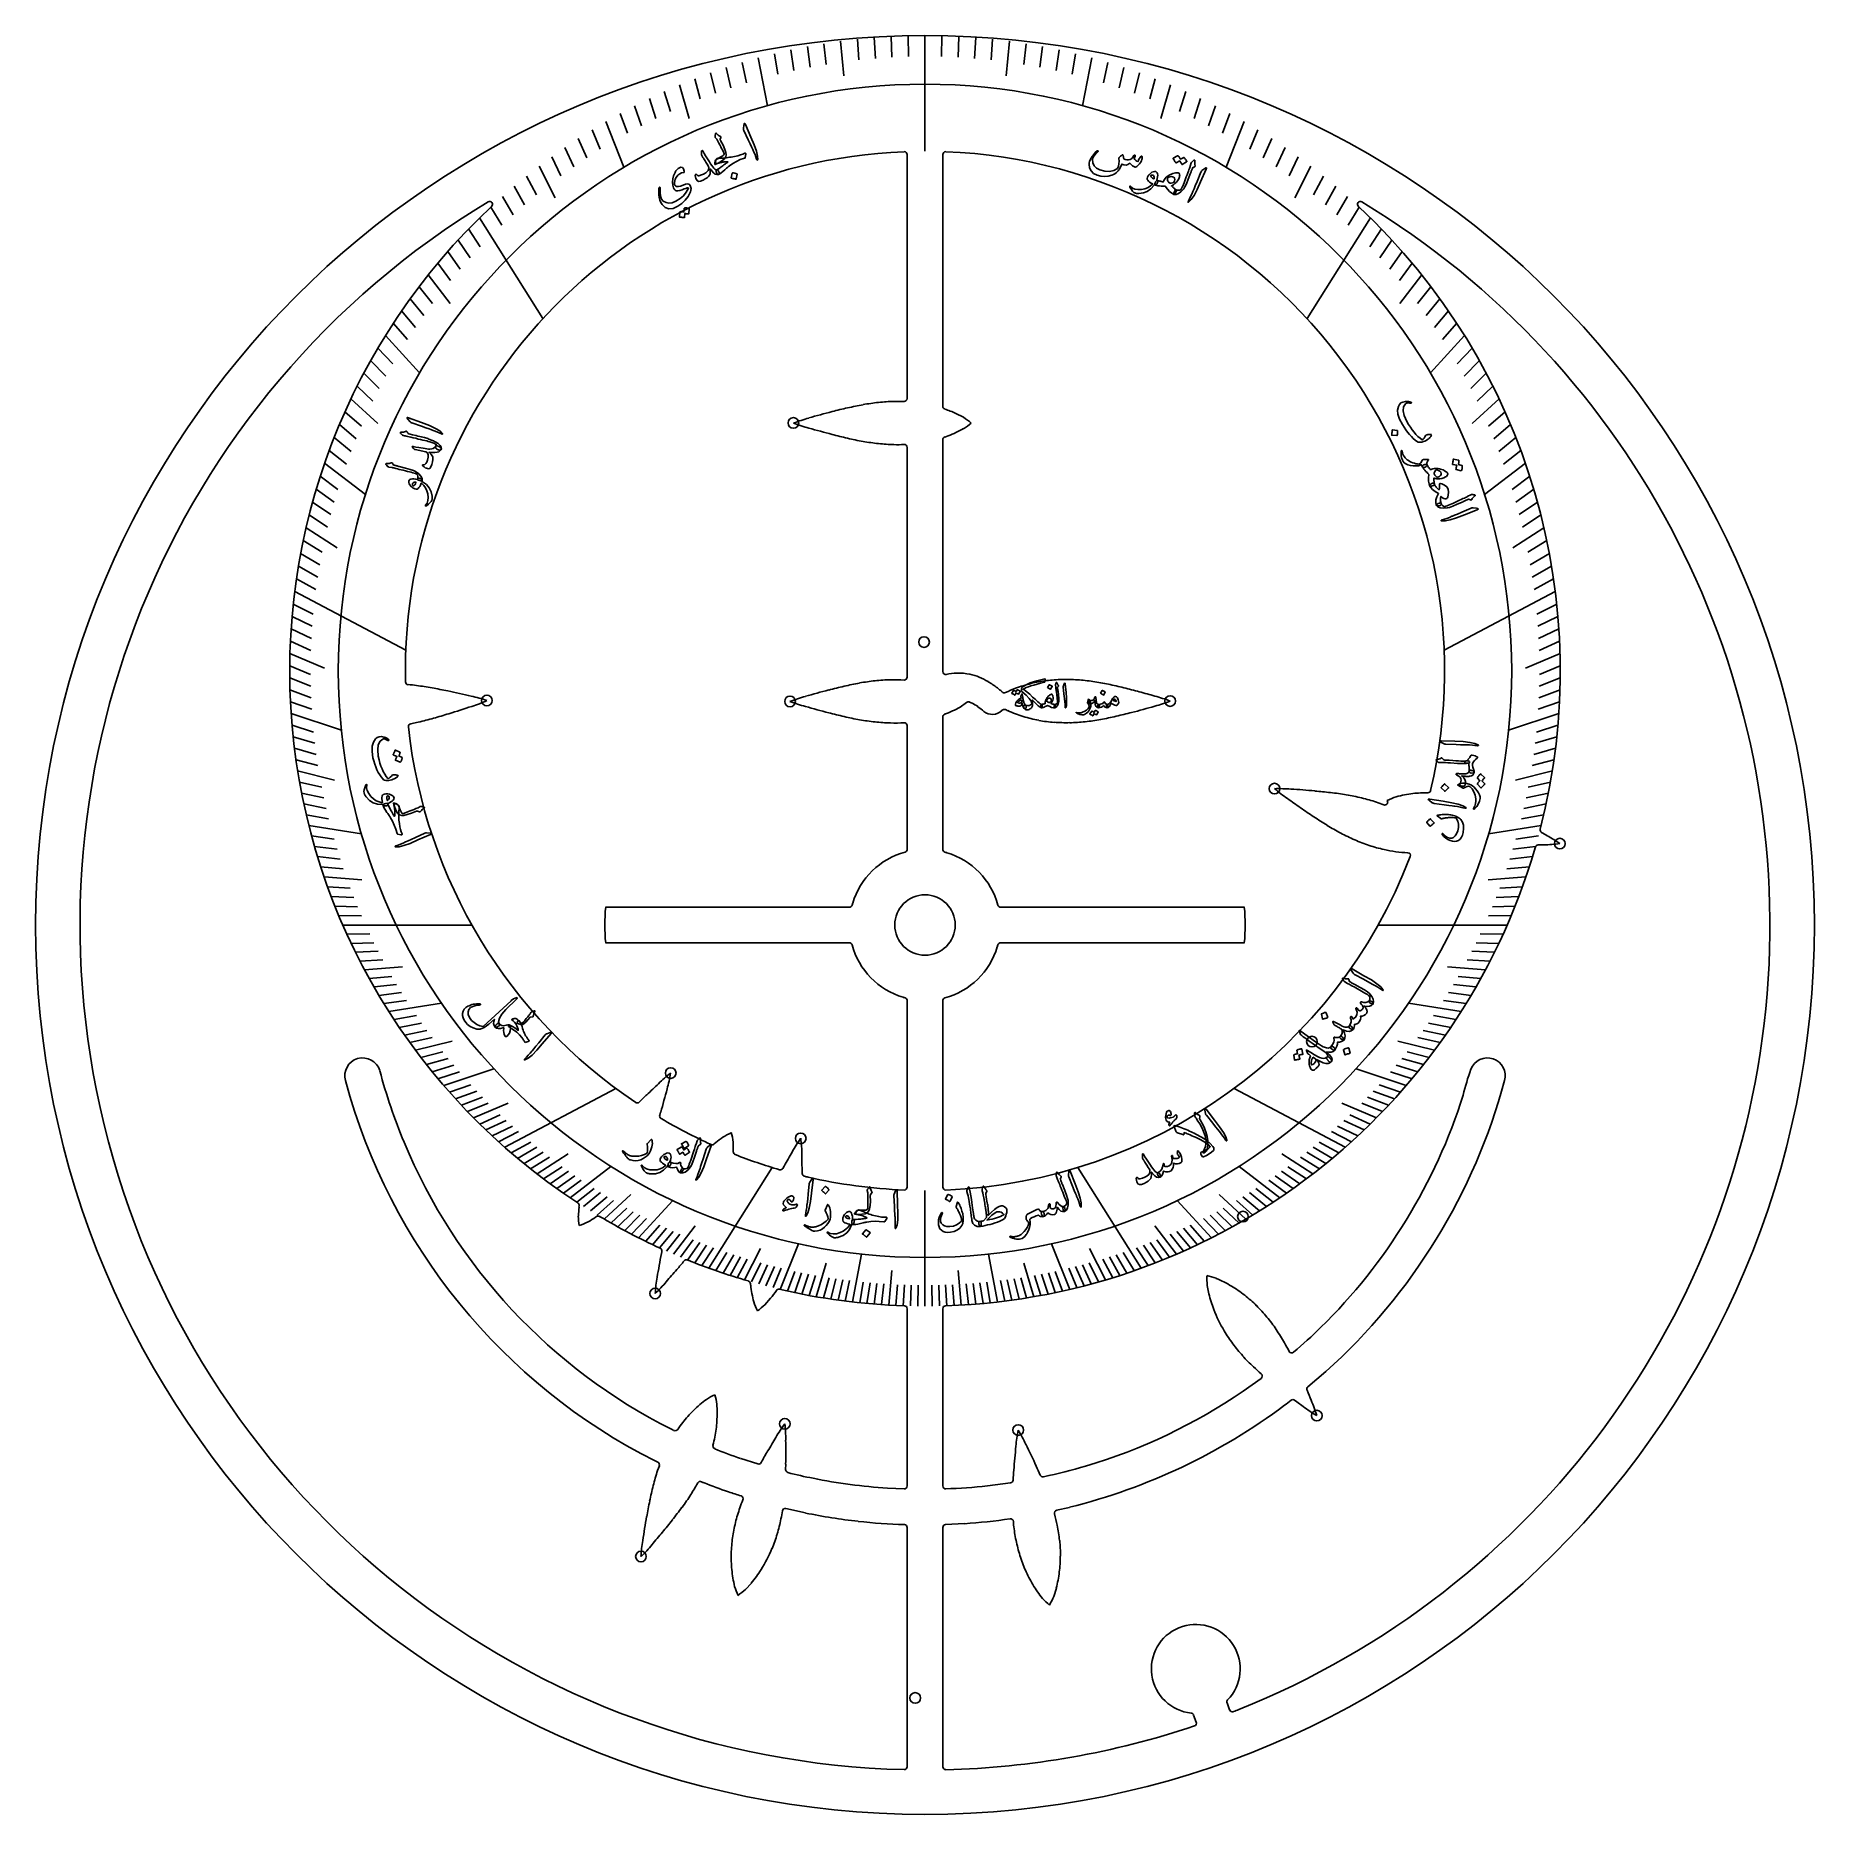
# Model space of a CAD drawing. Header units: millimetres. Extents: x -76 to 76, y -76 to 76.
import ezdxf

# ---------------------------------------------------------------- set-up
doc = ezdxf.new("R2010")
doc.units = ezdxf.units.MM
for name, color, linetype in [('CUT_INNER', 6, 'Continuous'), ('CUT_OUTER', 1, 'Continuous'), ('ENGRAVE', 7, 'Continuous'), ('ENGRAVE_FINE', 8, 'Continuous'), ('TEXT', 5, 'Continuous')]:
    doc.layers.add(name, color=color, linetype=linetype)

msp = doc.modelspace()

# ---------------------------------------------------------------- linework, layer by layer
at = {"layer": 'CUT_INNER'}
for points in [[(-1.53, 45.28), (-1.53, 66.27)], [(1.53, 66.27), (1.53, 44.62)], [(2.66, 44), (3.31, 43.67), (3.32, 43.67)], [(1.53, 41.74), (1.53, 21.79)], [(1.98, 42.07), (1.7, 41.97)], [(-1.53, 21.32), (-1.53, 41.08)], [(6.6, 20.07), (6.61, 20.06), (6.63, 20.04)], [(3.58, 19.15), (3.03, 18.74), (3.02, 18.74)], [(4.05, 19.08), (3.84, 19.17)], [(5.07, 18.37), (5.06, 18.38)], [(6.63, 18.47), (6.61, 18.45)], [(7.12, 18.43), (6.93, 18.53)], [(-43.59, 17.44), (-44.24, 17.31)], [(-1.53, 6.51), (-1.53, 17.15)], [(1.53, 17.89), (1.53, 6.51)], [(39.77, 10.7), (39.76, 10.71), (39.76, 10.72)], [(52.5, 6.71), (52.48, 6.64)], [(53.2, 6.9), (52.73, 6.89)], [(54.02, 7.39), (54.6, 7), (54.6, 7)], [(-27.47, 1.53), (-27.46, 1.53), (-6.51, 1.53)], [(6.51, 1.53), (27.46, 1.53), (27.47, 1.53)], [(-6.51, -1.53), (-27.46, -1.53), (-27.47, -1.53)], [(27.47, -1.53), (27.46, -1.53), (6.51, -1.53)], [(-1.53, -22.55), (-1.53, -6.51)], [(1.53, -6.51), (1.53, -22.55)], [(-46.9, -12.53), (-46.9, -12.53)], [(-22.74, -16.09), (-22.82, -16.35)], [(-18.12, -18.83), (-17.99, -18.71)], [(-16.49, -19.42), (-16.49, -19.5)], [(-10.6, -19.75), (-10.58, -20.43), (-10.56, -21.12), (-10.56, -21.38)], [(-12.23, -20.93), (-12.12, -20.74)], [(-29.76, -24.28), (-29.74, -24.15)], [(-28.26, -25.08), (-28.33, -25.14)], [(-22.67, -28.27), (-22.64, -28.08)], [(-15.19, -30.63), (-15.22, -30.62)], [(-15, -30.98), (-15.01, -30.84)], [(-13.29, -32.11), (-13.77, -32.66), (-13.77, -32.66)], [(24.41, -31.72), (24.27, -31), (24.27, -30.99)], [(-1.53, -48.25), (-1.53, -33)], [(1.53, -33), (1.53, -48.25)], [(27.38, -40.09), (28.9, -39)], [(34.47, -38.4), (32.92, -39.73)], [(32.53, -41.42), (31.97, -41.01), (31.79, -40.87)], [(-21.8, -43.37), (-21.59, -43.48)], [(-15.85, -45.88), (-14.39, -46.35)], [(-23, -46.93), (-22.85, -46.51)], [(-11.98, -46.37), (-11.99, -46.84)], [(-19.04, -47.97), (-19.23, -47.88)], [(-3.22, -48.44), (-1.79, -48.5)], [(5.38, -48.25), (7.36, -47.98)], [(-10.27, -50.57), (-11.97, -50.19)], [(12.44, -50.09), (11.32, -50.34)], [(-1.53, -72.4), (-1.53, -51.82)], [(1.53, -51.82), (1.53, -72.4)], [(3.4, -51.49), (1.77, -51.57)], [(7.62, -51.62), (7.6, -51.3)], [(-14.93, -56.6), (-15.43, -57.14), (-15.43, -57.15)], [(11.3, -57.05), (11.09, -57.75), (11.08, -57.76)], [(25.98, -66.9), (26.2, -67.51)], [(26.24, -66.41), (26.03, -66.64)], [(23.33, -68.56), (23.1, -67.95)]]:
    msp.add_lwpolyline(points, dxfattribs=at)
msp.add_circle((0, 0), 2.6, dxfattribs=at)
for centre, radius, start, end in [((0, 21.86), 44.69, 92.2946, 181.209), ((-1.78, 66.27), 0.25, 360, 92.2852), ((1.78, 66.27), 0.25, 87.7148, 180), ((0, 21.86), 44.69, 346.6878, 87.7052), ((0, 0), 72.67, 121.1338, 268.5912), ((0, 21.86), 54.64, 133.0167, 236.8846), ((-37.45, 61.99), 0.25, 313.0677, 121.1133), ((0, 0), 72.67, 291.7973, 58.8663), ((37.45, 61.99), 0.25, 58.8867, 226.9336), ((0, 21.86), 54.64, 345.5683, 46.9836), ((3.4, 0.53), 45.09, 102.893, 104.6342), ((-0.36, 17), 28.19, 100.1402, 102.9011), ((-1.79, 24.96), 20.11, 96.3077, 100.1402), ((-2.26, 29.23), 15.81, 91.4623, 96.2992), ((-2.33, 36.06), 8.98, 86.5734, 92.1475), ((-1.78, 45.28), 0.25, 267.2166, 0), ((1.78, 44.62), 0.25, 180, 251.2031), ((-0.76, 36.71), 8.05, 64.9267, 72.2543), ((-7.04, 32.33), 11.65, 104.6332, 111.5167), ((-7.04, 54.01), 11.65, 248.482, 255.3643), ((14.17, -40.8), 87.8, 104.6228, 105.973), ((-2.18, 35.55), 9.8, 51.0694, 55.9068), ((-1.33, 49.65), 8.38, 303.6813, 309.3425), ((15.54, 132.15), 92.98, 254.0636, 255.3386), ((3.41, 85.86), 45.13, 255.3646, 257.1031), ((-0.36, 69.37), 28.22, 257.095, 259.8512), ((-1.78, 61.41), 20.13, 259.8511, 263.677), ((-2.26, 57.13), 15.82, 263.6854, 268.515), ((-2.33, 50.31), 9, 267.828, 273.4249), ((-1.78, 41.08), 0.25, 0, 92.7834), ((1.78, 41.74), 0.25, 108.7969, 180), ((-1.3, 50.97), 9.48, 290.2863, 299.1678), ((1.78, 21.79), 0.25, 180, 282.9237), ((2.9, 17.12), 4.55, 91.9491, 103.5444), ((2.9, 17.16), 4.51, 77.6099, 91.895), ((2.8, 16.71), 4.97, 67.9012, 77.6106), ((-44.43, 20.92), 0.25, 181.2305, 265.5413), ((-45.32, 9.45), 11.26, 81.9087, 85.5796), ((-47.34, -7.39), 28.22, 79.9075, 82.6637), ((-50.3, -24.04), 45.13, 78.1771, 79.9156), ((-60.14, -70.87), 92.98, 76.8761, 78.1511), ((13.88, -64.74), 87.8, 104.6228, 105.973), ((3.11, -23.42), 45.09, 102.893, 104.6342), ((-0.66, -6.94), 28.19, 100.1402, 102.9011), ((-2.08, 1.02), 20.11, 96.3077, 100.1402), ((-2.56, 5.29), 15.81, 91.4623, 96.2992), ((-2.62, 9.19), 11.91, 86.0094, 91.6305), ((-1.78, 21.32), 0.25, 267.2166, 360), ((2.49, 15.97), 5.77, 59.3497, 67.8696), ((1.82, 14.83), 7.09, 51.6022, 59.3224), ((3.03, 16.23), 5.25, 47.0523, 52.5198), ((6.81, 20.21), 0.25, 221.9466, 296.9117), ((9.83, 14.5), 6.21, 109.1397, 117.8567), ((11.88, 9.43), 11.67, 103.6678, 110.503), ((11.98, 9.02), 12.1, 97.2675, 103.6777), ((12.07, 8.31), 12.81, 91.2814, 97.2487), ((12.1, 6.65), 14.47, 85.9911, 91.2611), ((11.88, 3.48), 17.65, 81.6348, 85.9781), ((11.02, -2.31), 23.51, 78.3387, 81.6308), ((8.7, -13.56), 34.99, 76.1099, 78.3427), ((2.55, -38.51), 60.68, 74.8281, 76.1239), ((-7.33, -75.28), 98.76, 74.0761, 74.8782), ((-67.26, 101.93), 87.8, 287.4353, 288.7855), ((-41.42, 8.27), 11.66, 71.2988, 78.1752), ((-42.48, 29.93), 11.66, 287.4459, 294.3287), ((-7.34, 8.39), 11.65, 104.6332, 111.5167), ((-7.34, 30.07), 11.65, 248.482, 255.3643), ((15.25, 108.2), 92.98, 254.0636, 255.3386), ((-1.6, 27.02), 9.48, 290.2961, 299.1682), ((3.73, 18.95), 0.25, 75.4728, 126.5074), ((3.7, 18.85), 0.355, 65.9713, 74.6046), ((2.21, 15.44), 4.08, 55.3122, 63.1354), ((1.17, 13.95), 5.89, 48.6617, 55.2564), ((5.79, 19.26), 1.15, 230.5494, 315.0607), ((6.81, 18.3), 0.25, 63.0883, 137.5716), ((11.68, 28.5), 11.05, 245.6232, 253.0044), ((-4.4, 103.23), 87.8, 284.6228, 285.973), ((16.82, 8.42), 11.65, 68.482, 75.3643), ((16.82, 30.1), 11.65, 284.6332, 291.5167), ((-44.18, 17.06), 0.25, 101.9982, 186.1523), ((0, 21.86), 44.69, 186.1965, 236.1652), ((-49.9, 44.92), 28.19, 282.9527, 285.7136), ((-54.48, 61.19), 45.09, 285.7055, 287.4467), ((3.12, 61.92), 45.13, 255.3646, 257.1031), ((-0.65, 45.43), 28.22, 257.095, 259.8512), ((-2.08, 37.47), 20.13, 259.8511, 263.677), ((-2.56, 33.19), 15.82, 263.6854, 268.515), ((-2.62, 29.29), 11.92, 268.3456, 273.9895), ((-1.78, 17.15), 0.25, 0, 92.7834), ((1.78, 17.89), 0.25, 110.6378, 180), ((11.95, 29.32), 11.91, 252.9436, 259.5357), ((12.03, 29.76), 12.37, 259.5457, 265.7653), ((12.1, 30.88), 13.48, 265.7866, 271.445), ((12.04, 33.2), 15.81, 271.4623, 276.2992), ((11.57, 37.47), 20.11, 276.3077, 280.1402), ((10.14, 45.43), 28.19, 280.1402, 282.9011), ((6.38, 61.91), 45.09, 282.893, 284.6342), ((30.44, 0.08), 11.65, 84.9457, 91.8295), ((37.74, 20.5), 11.66, 228.7996, 235.675), ((88.68, 91.17), 98.76, 234.3886, 235.1907), ((25.77, -75.92), 87.8, 84.9353, 86.2855), ((29.55, -33.39), 45.09, 83.2055, 84.9467), ((31.56, -16.6), 28.19, 80.4527, 83.2136), ((32.9, -8.63), 20.11, 76.6202, 80.4527), ((33.89, -4.45), 15.81, 71.7748, 76.6117), ((43.34, 3.14), 8.38, 109.6189, 115.2802), ((43, 1.88), 9.48, 96.2238, 105.1053), ((43.21, 0.49), 10.89, 89.7693, 96.5637), ((43.25, 11.63), 0.25, 271.3158, 346.8164), ((66.98, 59.87), 60.68, 235.1406, 236.4364), ((52.79, 38.46), 34.99, 236.4224, 238.6552), ((16.97, -51.67), 65.96, 70.0625, 70.6431), ((39.55, 10.57), 0.25, 248.7137, 31.1176), ((46.81, 28.65), 23.51, 238.6512, 241.9433), ((44.06, 23.48), 17.65, 241.9473, 246.2906), ((53.16, 8.18), 0.25, 165.4252, 240.2146), ((27.32, -37.4), 52.14, 59.2061, 60.4562), ((0, 0), 6.5, 105.2999, 163.1132), ((-1.78, 6.51), 0.25, 284.7656, 0), ((1.78, 6.51), 0.25, 180, 255.2344), ((0.72, 2.48), 3.92, 72.6491, 75.2747), ((0, 21.86), 54.64, 271.8575, 343.8291), ((0, 0), 6.5, 15.2999, 73.1132), ((42.78, 20.57), 14.47, 246.3036, 251.5736), ((42.25, 19), 12.81, 251.5939, 257.5612), ((42.08, 18.24), 12.04, 257.5717, 267.2993), ((41.51, 5.97), 0.25, 339.0958, 88.9262), ((52.74, 6.64), 0.25, 91.6604, 164.0039), ((53.09, 18.57), 11.67, 270.5724, 277.4492), ((0, 21.86), 44.69, 272.2944, 339.05), ((-6.51, 1.78), 0.25, 270, 345.2344), ((-2.48, 0.72), 3.92, 162.6491, 165.2747), ((6.51, 1.78), 0.25, 194.7656, 270), ((-11.93, 0), 15.61, 174.3772, 185.6228), ((11.93, 0), 15.61, 354.3772, 5.6228), ((-6.51, -1.78), 0.25, 14.7656, 90), ((0, 0), 6.5, 195.2999, 253.1132), ((0, 0), 6.5, 285.2999, 343.1132), ((2.48, -0.72), 3.92, 342.6491, 345.2747), ((6.51, -1.78), 0.25, 90, 165.2344), ((-0.72, -2.48), 3.92, 252.6491, 255.2747), ((-1.78, -6.51), 0.25, 360, 75.2344), ((1.78, -6.51), 0.25, 104.7656, 180), ((-48.37, -12.96), 1.53, 16.3913, 196.1511), ((48.37, -12.96), 1.53, 343.8464, 158.3309), ((0, 0), 51.61, 195.0341, 243.2659), ((0.13, 0.05), 48.68, 194.9816, 202.6301), ((44.61, -85.72), 98.76, 133.1386, 133.9407), ((-14.77, -21.97), 11.65, 127.5444, 134.4268), ((-33.37, -10.83), 11.65, 343.6957, 350.5792), ((0, 0), 51.61, 311.9098, 344.966), ((69.81, -20.36), 24.21, 160.8009, 166.3086), ((-24.75, -15.06), 0.25, 236.0742, 314.8632), ((3.63, -43.42), 39.88, 133.7211, 135.0169), ((-107, 8.57), 87.8, 343.6853, 345.0355), ((0, 0), 48.55, 314.4981, 342.4642), ((-22.58, -16.42), 0.25, 163.2618, 239.5898), ((-0.03, 21.8), 44.63, 239.4669, 245.7054), ((-11.79, -26.09), 9.63, 125.5542, 130.021), ((-12.41, -26.69), 9.8, 115.7569, 120.5943), ((-24.79, -19.89), 8.38, 8.3688, 14.03), ((-1.22, -25.13), 11.65, 144.4193, 151.3017), ((-22.26, -19.86), 11.67, 0.5724, 7.4492), ((0, 0), 48.55, 202.6337, 243.3116), ((-18.29, -18.65), 0.25, 245.5664, 312.2087), ((-25.35, -19.29), 8.86, 359.1598, 4.015), ((-16.24, -19.51), 0.25, 177.1663, 248.7305), ((-0.03, 21.78), 44.61, 248.5664, 253.7464), ((74.11, -68.89), 98.76, 150.0136, 150.8157), ((-12.44, -20.81), 0.25, 253.6523, 331.0897), ((-10.31, -21.37), 0.25, 180.7873, 256.4648), ((-4.25, 3.72), 26.06, 256.4271, 257.1189), ((0, 21.84), 44.67, 256.9918, 267.709), ((-1.78, -22.55), 0.25, 267.7148, 0), ((1.78, -22.55), 0.25, 180, 272.2852), ((-29.99, -24.11), 0.25, 351.5413, 56.7773), ((-20.95, -25.28), 8.86, 173.5348, 178.39), ((-21.45, -24.63), 8.38, 182.7438, 188.405), ((-33.11, -16.65), 9.8, 290.1319, 294.9693), ((-33.78, -17.19), 9.63, 299.9292, 304.396), ((-28.11, -25.28), 0.25, 59.2396, 126.5837), ((-0.05, 21.77), 54.53, 239.1868, 245.3694), ((63.6, -44.55), 87.8, 169.3103, 170.6605), ((-22.88, -28.03), 0.25, 348.8868, 65.2148), ((-53.91, -1.7), 42.91, 319.381, 320.6768), ((-20.53, -29.05), 0.25, 68.0291, 140.4882), ((-0.03, 21.77), 54.54, 248.0313, 253.8314), ((-11.58, -32.46), 11.65, 169.3207, 176.2043), ((-96.52, 34.42), 98.76, 318.7636, 319.5657), ((34.05, -30.3), 9.8, 179.205, 184.0424), ((22.43, -38.34), 8.38, 71.8168, 77.4781), ((21.39, -39.14), 9.48, 58.4219, 67.3034), ((-31.18, -23.2), 11.65, 313.1695, 320.0517), ((-15.26, -30.87), 0.25, 4.7344, 74.0039), ((-5.57, -29.95), 9.48, 186.2238, 195.1053), ((-18.42, -27.84), 6.68, 320.3344, 327.4971), ((-12.58, -31.57), 0.25, 76.8175, 147.1406), ((-0.01, 21.82), 54.6, 256.7411, 268.1464), ((35.15, -29.09), 11.05, 193.7588, 201.14), ((20.28, -41.02), 11.67, 51.8034, 58.6386), ((20.02, -41.36), 12.1, 45.403, 51.8133), ((-6.84, -29.61), 8.38, 199.6188, 205.28), ((-20.31, -25.36), 9.8, 307.0069, 311.8443), ((-1.78, -33), 0.25, 0, 88.0664), ((1.78, -33), 0.25, 91.9347, 180), ((36.01, -28.77), 11.97, 201.0874, 210.8697), ((19.51, -41.86), 12.81, 39.417, 45.3843), ((36.73, -28.34), 12.81, 210.8554, 216.8279), ((18.23, -42.91), 14.47, 34.1267, 39.3967), ((15.59, -44.69), 17.65, 29.7704, 34.1137), ((8.9, -9.47), 35.55, 309.8936, 314.9629), ((38.05, -27.35), 14.46, 216.8483, 222.1254), ((18.05, -43.43), 14.89, 26.9779, 30.2392), ((31.54, -36.56), 0.25, 207.3025, 310.678), ((40.4, -25.22), 17.64, 222.1384, 226.489), ((39.07, -26.78), 15.58, 226.0761, 229.3555), ((28.76, -38.79), 0.25, 305.5932, 48.9687), ((33.09, -39.92), 0.25, 130.678, 202.6706), ((-13.19, -48.44), 9.48, 126.3095, 135.1498), ((-13.7, -49.17), 9.8, 116.5486, 121.3859), ((-26.17, -42.55), 8.38, 9.1604, 14.8217), ((-27.36, -41.98), 9.48, 355.7654, 4.6469), ((0, 0), 51.6, 283.9435, 306.8255), ((0, 0), 48.55, 286.532, 304.3286), ((21.68, -28.9), 15.48, 306.7128, 309.3015), ((31.64, -41.07), 0.25, 53.4597, 128.1356), ((-63.05, -80.21), 103.99, 22.2216, 22.7381), ((22.52, -45.53), 11.66, 16.6227, 23.4981), ((-15.44, -47.23), 6.98, 140.5846, 146.6235), ((-11.67, -50.02), 11.67, 134.9348, 141.7771), ((-29.54, -41.86), 11.67, 349.147, 355.9822), ((39.58, -32.14), 11.65, 232.7688, 239.6527), ((-21.48, -43.25), 0.25, 244.5763, 326.6018), ((-25.1, -42.86), 7.12, 344.6148, 350.2714), ((71.67, -95.2), 98.76, 148.8219, 149.6239), ((-2.72, -49.88), 11.66, 143.2324, 150.1084), ((-23.64, -44.17), 11.66, 359.3791, 6.2623), ((-99.78, -45.4), 87.8, 359.3685, 0.7188), ((19.44, -45.73), 11.66, 168.6563, 175.5321), ((-1.9, -49.56), 11.65, 24.8028, 31.6863), ((-17.99, -44.81), 0.25, 164.3565, 247.1186), ((-7.32, -19.75), 27.49, 246.9356, 251.9127), ((29.66, -70.69), 50.13, 149.5055, 150.8013), ((100.33, -54.17), 92.98, 174.2331, 175.5081), ((-70.14, -83.35), 87.8, 24.7923, 26.1425), ((-3.9, -53.21), 20.11, 161.7868, 165.6194), ((-19.82, -39.43), 7.48, 243.018, 245.0272), ((-23.09, -46.43), 0.25, 340.5769, 64.2893), ((-14.31, -46.12), 0.25, 252.2034, 330.5465), ((-11.74, -46.84), 0.25, 178.945, 254.7458), ((-4.76, -21.13), 26.9, 254.8133, 259.5894), ((36.16, -49.24), 28.62, 175.283, 177.0147), ((-15.76, -58.39), 27.96, 23.3409, 25.0702), ((10.14, -47.21), 0.25, 203.499, 282.7119), ((1.7, -6.23), 42.09, 281.6472, 286.7271), ((3.93, -55.22), 28.19, 165.6193, 168.3803), ((-32.8, -40.73), 15.11, 326.931, 331.268), ((-19.33, -48.11), 0.25, 67.1186, 150.3814), ((-0.35, -0.94), 50.6, 248.3254, 250.9182), ((-8.72, -25.25), 24.89, 250.8281, 253.4191), ((0, 0), 48.55, 258.5659, 266.193), ((-1.78, -48.25), 0.25, 267.4576, 360), ((1.78, -48.25), 0.25, 180, 272.5424), ((0.7, -7.91), 40.6, 271.5328, 276.6111), ((7.33, -47.73), 0.25, 277.6271, 356.84), ((20.49, -58.63), 45.09, 168.3721, 170.1133), ((-49.15, -29.43), 34.99, 321.589, 323.8219), ((-39.87, -36.21), 23.51, 323.8179, 327.11), ((-2.26, -54.89), 14.47, 160.7369, 166.0069), ((-6.52, -53.25), 9.91, 157.3977, 161.5655), ((-15.9, -49.35), 0.25, 337.4746, 72.2034), ((-22.17, -48.99), 10, 347.9195, 351.9029), ((-12.02, -50.43), 0.25, 77.2881, 172.0169), ((11.38, -50.58), 0.25, 102.7119, 195.2673), ((62.55, -65.98), 87.8, 170.1019, 171.4522), ((-69.28, -13.48), 60.68, 320.3072, 321.603), ((-3.87, -54.49), 12.81, 166.0272, 171.9945), ((-26.57, -48.26), 14.46, 343.4584, 348.7356), ((0, 0), 51.61, 258.5201, 263.6048), ((-0.57, -6.38), 45.21, 263.4249, 268.4824), ((-1.78, -51.82), 0.25, 0, 87.4576), ((1.78, -51.82), 0.25, 92.5424, 180), ((0.61, -6.91), 44.67, 273.5769, 278.6313), ((7.35, -51.32), 0.25, 5.0717, 97.6271), ((22.01, -50.06), 14.47, 186.1606, 191.4306), ((-0.37, -53.96), 11.97, 11.245, 16.0636), ((-1.84, -54.34), 13.48, 5.9561, 11.6145), ((-12.78, -54.93), 11.67, 170.1141, 176.9908), ((-32.51, -45.94), 11.65, 313.9608, 320.8434), ((-98.64, 10.78), 98.76, 319.5553, 320.3573), ((-4.57, -54.38), 12.1, 172.0132, 178.4235), ((-24.99, -48.73), 12.81, 337.4655, 343.438), ((20.39, -50.39), 12.81, 191.4509, 197.4182), ((-0.72, -54.22), 12.37, 359.7152, 5.9348), ((-5, -54.37), 11.67, 178.4136, 185.2488), ((-24.22, -49.05), 11.97, 327.6976, 337.4799), ((19.7, -50.6), 12.1, 197.4369, 203.8472), ((-0.27, -54.22), 11.91, 353.1131, 359.7052), ((-7.17, -54.61), 9.48, 185.032, 193.9135), ((-23.45, -49.55), 11.05, 320.3689, 327.7502), ((19.31, -50.77), 11.67, 203.8373, 210.6725), ((0.58, -54.33), 11.05, 345.7927, 353.1739), ((-8.43, -54.24), 8.38, 198.427, 204.0883), ((-21.82, -49.71), 9.8, 305.8152, 310.6525), ((17.45, -51.92), 9.48, 210.4558, 219.3373), ((16.15, -52.13), 8.38, 223.8507, 229.512), ((2.12, -53.78), 9.8, 331.2389, 336.0763), ((23.29, -63.98), 3.82, 320.532, 264.2598), ((26.21, -66.81), 0.25, 137.8125, 200), ((22.87, -68.03), 0.25, 20, 81.5625), ((23.09, -68.65), 0.25, 288.457, 20), ((26.44, -67.43), 0.25, 200, 291.2695), ((11.73, -29.58), 40.85, 291.2412, 291.9344), ((0, -0.01), 72.67, 271.4085, 288.5923), ((-1.78, -72.4), 0.25, 268.418, 360), ((1.78, -72.4), 0.25, 180, 271.582)]:
    msp.add_arc(centre, radius, start, end, dxfattribs=at)
at = {"layer": 'CUT_OUTER'}
msp.add_circle((0, 0), 76.5, dxfattribs=at)
at = {"layer": 'ENGRAVE'}
for points in [[(0, 76.5), (0, 66.56)], [(-14.35, 74.58), (-13.56, 70.47)], [(14.35, 74.58), (13.56, 70.47)], [(-27.45, 69.11), (-25.89, 65.18)], [(27.45, 69.11), (25.89, 65.18)], [(-38.31, 60.82), (-32.86, 52.16)], [(38.31, 60.82), (32.86, 52.16)], [(-46.41, 50.69), (-43.47, 47.48)], [(46.41, 50.69), (43.47, 47.48)], [(-51.64, 39.71), (-48.13, 37.02)], [(51.64, 39.71), (48.13, 37.02)], [(-54.21, 28.68), (-44.66, 23.63)], [(54.21, 28.68), (44.66, 23.63)], [(-54.52, 18.18), (-50.2, 16.75)], [(54.52, 18.18), (50.2, 16.75)], [(-53, 8.56), (-48.47, 7.83)], [(53, 8.56), (48.47, 7.83)], [(-50.08, 0), (-38.98, 0)], [(50.08, 0), (38.98, 0)], [(-46.11, -7.45), (-41.59, -6.72)], [(46.11, -7.45), (41.59, -6.72)], [(-41.39, -13.81), (-37.08, -12.37)], [(41.39, -13.81), (37.08, -12.37)], [(-36.14, -19.12), (-26.59, -14.07)], [(36.14, -19.12), (26.59, -14.07)], [(-30.51, -23.47), (-27.01, -20.77)], [(-18.6, -29.52), (-13.14, -20.86)], [(18.6, -29.52), (13.14, -20.86)], [(30.51, -23.47), (27.01, -20.77)], [(0, -32.78), (0, -22.83)], [(-24.64, -26.91), (-21.7, -23.7)], [(24.64, -26.91), (21.7, -23.7)], [(-12.45, -31.34), (-10.89, -27.41)], [(12.45, -31.34), (10.89, -27.41)], [(-6.24, -32.42), (-5.45, -28.31)], [(6.24, -32.42), (5.45, -28.31)]]:
    msp.add_lwpolyline(points, dxfattribs=at)
for centre, radius in [((0, 21.86), 50.46), ((-11.32, 43.18), 0.459), ((-0.08, 24.34), 0.459), ((-37.68, 19.31), 0.459), ((-11.61, 19.23), 0.459), ((21.09, 19.26), 0.459), ((30.06, 11.73), 0.459), ((54.6, 7), 0.459), ((33.28, -10.03), 0.459), ((-21.87, -12.73), 0.459), ((-10.69, -18.35), 0.459), ((27.35, -25.08), 0.459), ((-23.21, -31.69), 0.459), ((-12.06, -42.9), 0.459), ((33.7, -42.2), 0.459), ((8.02, -43.44), 0.459), ((-24.43, -54.32), 0.459), ((-0.84, -66.48), 0.459)]:
    msp.add_circle(centre, radius, dxfattribs=at)
at = {"layer": 'ENGRAVE_FINE'}
for points in [[(-11.54, 75.27), (-11.27, 73.49)], [(-10.12, 75.55), (-9.88, 73.78)], [(-8.69, 75.8), (-8.49, 74.02)], [(-7.26, 76.02), (-6.97, 73.04)], [(-5.81, 76.19), (-5.68, 74.4)], [(-4.36, 76.33), (-4.26, 74.54)], [(-2.91, 76.42), (-2.84, 74.63)], [(-1.46, 76.48), (-1.42, 74.69)], [(1.46, 76.48), (1.42, 74.69)], [(2.91, 76.42), (2.84, 74.63)], [(4.36, 76.33), (4.26, 74.54)], [(5.81, 76.19), (5.68, 74.4)], [(7.26, 76.02), (6.97, 73.04)], [(8.69, 75.8), (8.49, 74.02)], [(10.12, 75.55), (9.88, 73.78)], [(11.54, 75.27), (11.27, 73.49)], [(-17.11, 73.75), (-16.7, 72)], [(-15.73, 74.19), (-15.36, 72.43)], [(-12.95, 74.94), (-12.65, 73.17)], [(12.95, 74.94), (12.65, 73.17)], [(15.73, 74.19), (15.36, 72.43)], [(17.11, 73.75), (16.7, 72)], [(-21.12, 72.25), (-20.28, 69.37)], [(-19.8, 72.79), (-19.33, 71.05)], [(-18.46, 73.29), (-18.02, 71.54)], [(18.46, 73.29), (18.02, 71.54)], [(19.8, 72.79), (19.33, 71.05)], [(21.12, 72.25), (20.28, 69.37)], [(-24.98, 70.46), (-24.38, 68.75)], [(-23.71, 71.09), (-23.14, 69.37)], [(-22.43, 71.68), (-21.89, 69.96)], [(22.43, 71.68), (21.89, 69.96)], [(23.71, 71.09), (23.14, 69.37)], [(24.98, 70.46), (24.38, 68.75)], [(-26.22, 69.8), (-25.59, 68.1)], [(26.22, 69.8), (25.59, 68.1)], [(-29.82, 67.64), (-29.09, 65.98)], [(-28.64, 68.39), (-27.94, 66.72)], [(28.64, 68.39), (27.94, 66.72)], [(29.82, 67.64), (29.09, 65.98)], [(-32.1, 66.08), (-31.31, 64.44)], [(-30.97, 66.87), (-30.21, 65.22)], [(30.97, 66.87), (30.21, 65.22)], [(32.1, 66.08), (31.31, 64.44)], [(-34.28, 64.41), (-33.42, 62.8)], [(-33.2, 65.26), (-31.82, 62.55)], [(33.2, 65.26), (31.82, 62.55)], [(34.28, 64.41), (33.42, 62.8)], [(-35.33, 63.54), (-34.44, 61.95)], [(35.33, 63.54), (34.44, 61.95)], [(-37.35, 61.75), (-36.4, 60.18)], [(-36.35, 62.65), (-35.43, 61.07)], [(36.35, 62.65), (35.43, 61.07)], [(37.35, 61.75), (36.4, 60.18)], [(-39.25, 59.87), (-38.25, 58.33)], [(39.25, 59.87), (38.25, 58.33)], [(-40.16, 58.91), (-39.13, 57.39)], [(40.16, 58.91), (39.13, 57.39)], [(-41.9, 56.93), (-40.81, 55.44)], [(-41.05, 57.93), (-39.98, 56.42)], [(41.05, 57.93), (39.98, 56.42)], [(41.9, 56.93), (40.81, 55.44)], [(-42.72, 55.92), (-40.85, 53.47)], [(42.72, 55.92), (40.85, 53.47)], [(-44.29, 53.86), (-43.11, 52.43)], [(-43.52, 54.9), (-42.37, 53.45)], [(43.52, 54.9), (42.37, 53.45)], [(44.29, 53.86), (43.11, 52.43)], [(-45.02, 52.82), (-43.82, 51.4)], [(45.02, 52.82), (43.82, 51.4)], [(-45.73, 51.76), (-44.5, 50.37)], [(45.73, 51.76), (44.5, 50.37)], [(-47.06, 49.62), (-45.78, 48.27)], [(47.06, 49.62), (45.78, 48.27)], [(-48.28, 47.45), (-46.94, 46.14)], [(-47.69, 48.54), (-46.38, 47.2)], [(47.69, 48.54), (46.38, 47.2)], [(48.28, 47.45), (46.94, 46.14)], [(-48.84, 46.35), (-47.48, 45.06)], [(48.84, 46.35), (47.48, 45.06)], [(-49.38, 45.25), (-47.07, 43.14)], [(49.38, 45.25), (47.07, 43.14)], [(-50.37, 43.04), (-48.94, 41.82)], [(-49.89, 44.15), (-48.48, 42.91)], [(49.89, 44.15), (48.48, 42.91)], [(50.37, 43.04), (48.94, 41.82)], [(-50.82, 41.94), (-49.36, 40.74)], [(50.82, 41.94), (49.36, 40.74)], [(-51.24, 40.82), (-49.77, 39.65)], [(51.24, 40.82), (49.77, 39.65)], [(-52.01, 38.6), (-50.49, 37.47)], [(52.01, 38.6), (50.49, 37.47)], [(-52.36, 37.49), (-50.81, 36.38)], [(52.36, 37.49), (50.81, 36.38)], [(-52.97, 35.27), (-51.39, 34.22)], [(-52.68, 36.38), (-51.11, 35.3)], [(52.68, 36.38), (51.11, 35.3)], [(52.97, 35.27), (51.39, 34.22)], [(-53.24, 34.16), (-50.56, 32.45)], [(53.24, 34.16), (50.56, 32.45)], [(-53.48, 33.06), (-51.86, 32.06)], [(53.48, 33.06), (51.86, 32.06)], [(-53.89, 30.86), (-52.23, 29.91)], [(-53.7, 31.96), (-52.06, 30.98)], [(53.7, 31.96), (52.06, 30.98)], [(53.89, 30.86), (52.23, 29.91)], [(-54.06, 29.77), (-52.39, 28.85)], [(54.06, 29.77), (52.39, 28.85)], [(-54.34, 27.6), (-52.62, 26.73)], [(54.34, 27.6), (52.62, 26.73)], [(-54.44, 26.53), (-52.71, 25.69)], [(54.44, 26.53), (52.71, 25.69)], [(-54.52, 25.46), (-52.78, 24.64)], [(54.52, 25.46), (52.78, 24.64)], [(-54.62, 23.34), (-51.66, 22.08)], [(-54.58, 24.4), (-52.82, 23.61)], [(54.62, 23.34), (51.66, 22.08)], [(54.58, 24.4), (52.82, 23.61)], [(-54.64, 22.29), (-52.85, 21.56)], [(54.64, 22.29), (52.85, 21.56)], [(-54.64, 21.25), (-52.83, 20.55)], [(-54.62, 20.22), (-52.8, 19.55)], [(54.62, 20.22), (52.8, 19.55)], [(54.64, 21.25), (52.83, 20.55)], [(-54.57, 19.2), (-52.75, 18.56)], [(54.57, 19.2), (52.75, 18.56)], [(-54.44, 17.18), (-52.59, 16.59)], [(54.44, 17.18), (52.59, 16.59)], [(-54.34, 16.18), (-52.48, 15.63)], [(54.34, 16.18), (52.48, 15.63)], [(-54.23, 15.2), (-52.36, 14.67)], [(-54.1, 14.22), (-52.22, 13.72)], [(54.1, 14.22), (52.22, 13.72)], [(54.23, 15.2), (52.36, 14.67)], [(-53.96, 13.25), (-50.8, 12.47)], [(-53.8, 12.29), (-51.89, 11.86)], [(53.96, 13.25), (50.8, 12.47)], [(53.8, 12.29), (51.89, 11.86)], [(-53.62, 11.34), (-51.71, 10.94)], [(53.62, 11.34), (51.71, 10.94)], [(-53.43, 10.41), (-51.51, 10.03)], [(-53.22, 9.48), (-51.3, 9.14)], [(53.22, 9.48), (51.3, 9.14)], [(53.43, 10.41), (51.51, 10.03)], [(-52.76, 7.66), (-50.83, 7.38)], [(52.76, 7.66), (50.83, 7.38)], [(-52.51, 6.76), (-50.57, 6.51)], [(52.51, 6.76), (50.57, 6.51)], [(-52.25, 5.88), (-50.31, 5.66)], [(-51.98, 5.01), (-50.03, 4.82)], [(51.98, 5.01), (50.03, 4.82)], [(52.25, 5.88), (50.31, 5.66)], [(-51.69, 4.14), (-48.43, 3.88)], [(-51.39, 3.29), (-49.43, 3.17)], [(51.69, 4.14), (48.43, 3.88)], [(51.39, 3.29), (49.43, 3.17)], [(-51.08, 2.45), (-49.12, 2.36)], [(-50.75, 1.62), (-48.8, 1.56)], [(50.75, 1.62), (48.8, 1.56)], [(51.08, 2.45), (49.12, 2.36)], [(-50.42, 0.81), (-48.46, 0.78)], [(50.42, 0.81), (48.46, 0.78)], [(-49.72, -0.8), (-47.76, -0.76)], [(-49.36, -1.58), (-47.4, -1.52)], [(49.36, -1.58), (47.4, -1.52)], [(49.72, -0.8), (47.76, -0.76)], [(-48.98, -2.35), (-47.02, -2.26)], [(-48.6, -3.11), (-46.64, -2.99)], [(48.6, -3.11), (46.64, -2.99)], [(48.98, -2.35), (47.02, -2.26)], [(-48.2, -3.87), (-44.94, -3.6)], [(-47.8, -4.6), (-45.85, -4.42)], [(48.2, -3.87), (44.94, -3.6)], [(47.8, -4.6), (45.85, -4.42)], [(-47.39, -5.33), (-45.45, -5.11)], [(-46.97, -6.05), (-45.03, -5.8)], [(46.97, -6.05), (45.03, -5.8)], [(47.39, -5.33), (45.45, -5.11)], [(-46.55, -6.76), (-44.61, -6.48)], [(46.55, -6.76), (44.61, -6.48)], [(-45.67, -8.14), (-43.75, -7.79)], [(-45.22, -8.81), (-43.3, -8.44)], [(-44.76, -9.47), (-42.85, -9.07)], [(44.76, -9.47), (42.85, -9.07)], [(45.22, -8.81), (43.3, -8.44)], [(45.67, -8.14), (43.75, -7.79)], [(-44.3, -10.12), (-42.4, -9.69)], [(-43.83, -10.76), (-40.67, -9.99)], [(43.83, -10.76), (40.67, -9.99)], [(44.3, -10.12), (42.4, -9.69)], [(-43.36, -11.39), (-41.47, -10.9)], [(-42.87, -12.01), (-41, -11.49)], [(-42.38, -12.62), (-40.52, -12.07)], [(42.38, -12.62), (40.52, -12.07)], [(42.87, -12.01), (41, -11.49)], [(43.36, -11.39), (41.47, -10.9)], [(-41.89, -13.22), (-40.04, -12.64)], [(-40.89, -14.38), (-39.06, -13.74)], [(40.89, -14.38), (39.06, -13.74)], [(41.89, -13.22), (40.04, -12.64)], [(-40.38, -14.95), (-38.56, -14.28)], [(-39.86, -15.51), (-38.06, -14.81)], [(39.86, -15.51), (38.06, -14.81)], [(40.38, -14.95), (38.56, -14.28)], [(-39.34, -16.05), (-37.56, -15.32)], [(-38.82, -16.59), (-35.86, -15.32)], [(-38.29, -17.12), (-36.53, -16.33)], [(-37.76, -17.63), (-36.01, -16.82)], [(38.82, -16.59), (35.86, -15.32)], [(37.76, -17.63), (36.01, -16.82)], [(38.29, -17.12), (36.53, -16.33)], [(39.34, -16.05), (37.56, -15.32)], [(-37.22, -18.14), (-35.49, -17.3)], [(-36.68, -18.64), (-34.97, -17.77)], [(36.68, -18.64), (34.97, -17.77)], [(37.22, -18.14), (35.49, -17.3)], [(-35.59, -19.6), (-33.91, -18.67)], [(-35.04, -20.07), (-33.38, -19.11)], [(-34.48, -20.52), (-32.84, -19.55)], [(-33.36, -21.41), (-30.69, -19.69)], [(33.36, -21.41), (30.69, -19.69)], [(34.48, -20.52), (32.84, -19.55)], [(35.04, -20.07), (33.38, -19.11)], [(35.59, -19.6), (33.91, -18.67)], [(-33.93, -20.97), (-32.3, -19.97)], [(-32.8, -21.84), (-31.22, -20.79)], [(-32.23, -22.26), (-30.67, -21.18)], [(32.23, -22.26), (30.67, -21.18)], [(32.8, -21.84), (31.22, -20.79)], [(33.93, -20.97), (32.3, -19.97)], [(-31.66, -22.67), (-30.12, -21.57)], [(-31.09, -23.07), (-29.57, -21.94)], [(-29.94, -23.85), (-28.46, -22.67)], [(29.94, -23.85), (28.46, -22.67)], [(31.09, -23.07), (29.57, -21.94)], [(31.66, -22.67), (30.12, -21.57)], [(-29.36, -24.22), (-27.9, -23.02)], [(-28.77, -24.59), (-27.34, -23.37)], [(-28.19, -24.95), (-26.78, -23.7)], [(-27.6, -25.3), (-25.29, -23.18)], [(-27.01, -25.64), (-25.65, -24.35)], [(27.6, -25.3), (25.29, -23.18)], [(27.01, -25.64), (25.65, -24.35)], [(28.19, -24.95), (26.78, -23.7)], [(28.77, -24.59), (27.34, -23.37)], [(29.36, -24.22), (27.9, -23.02)], [(-26.42, -25.97), (-25.09, -24.66)], [(-25.83, -26.29), (-24.52, -24.96)], [(-25.23, -26.6), (-23.95, -25.25)], [(-24.04, -27.21), (-22.81, -25.81)], [(-21.63, -28.31), (-19.76, -25.87)], [(21.63, -28.31), (19.76, -25.87)], [(24.04, -27.21), (22.81, -25.81)], [(25.23, -26.6), (23.95, -25.25)], [(25.83, -26.29), (24.52, -24.96)], [(26.42, -25.97), (25.09, -24.66)], [(-23.44, -27.5), (-22.24, -26.08)], [(-22.84, -27.78), (-21.66, -26.35)], [(-22.24, -28.05), (-21.09, -26.6)], [(-21.03, -28.57), (-19.93, -27.09)], [(-20.42, -28.82), (-19.36, -27.32)], [(20.42, -28.82), (19.36, -27.32)], [(21.03, -28.57), (19.93, -27.09)], [(22.24, -28.05), (21.09, -26.6)], [(22.84, -27.78), (21.66, -26.35)], [(23.44, -27.5), (22.24, -26.08)], [(-19.81, -29.06), (-18.78, -27.54)], [(-19.2, -29.29), (-18.2, -27.76)], [(-17.98, -29.73), (-17.04, -28.17)], [(-17.37, -29.94), (-16.45, -28.36)], [(-16.76, -30.15), (-15.87, -28.55)], [(-16.15, -30.34), (-15.29, -28.73)], [(-15.53, -30.53), (-14.15, -27.82)], [(-14.92, -30.7), (-14.12, -29.07)], [(14.92, -30.7), (14.12, -29.07)], [(15.53, -30.53), (14.15, -27.82)], [(16.15, -30.34), (15.29, -28.73)], [(16.76, -30.15), (15.87, -28.55)], [(17.37, -29.94), (16.45, -28.36)], [(17.98, -29.73), (17.04, -28.17)], [(19.2, -29.29), (18.2, -27.76)], [(19.81, -29.06), (18.78, -27.54)], [(-14.3, -30.87), (-13.54, -29.23)], [(-13.68, -31.04), (-12.95, -29.38)], [(-13.07, -31.19), (-12.37, -29.52)], [(-11.83, -31.48), (-11.19, -29.79)], [(-11.21, -31.62), (-10.61, -29.91)], [(-10.59, -31.74), (-10.02, -30.03)], [(-9.97, -31.86), (-9.43, -30.14)], [(-9.35, -31.97), (-8.51, -29.09)], [(-8.73, -32.08), (-8.25, -30.34)], [(-8.11, -32.17), (-7.67, -30.43)], [(-7.48, -32.26), (-7.08, -30.51)], [(-6.86, -32.35), (-6.49, -30.59)], [(-3.12, -32.69), (-2.84, -29.72)], [(3.12, -32.69), (2.84, -29.72)], [(6.86, -32.35), (6.49, -30.59)], [(7.48, -32.26), (7.08, -30.51)], [(8.11, -32.17), (7.67, -30.43)], [(8.73, -32.08), (8.25, -30.34)], [(9.35, -31.97), (8.51, -29.09)], [(9.97, -31.86), (9.43, -30.14)], [(10.59, -31.74), (10.02, -30.03)], [(11.21, -31.62), (10.61, -29.91)], [(11.83, -31.48), (11.19, -29.79)], [(13.07, -31.19), (12.37, -29.52)], [(13.68, -31.04), (12.95, -29.38)], [(14.3, -30.87), (13.54, -29.23)], [(-5.61, -32.49), (-5.31, -30.72)], [(-4.99, -32.55), (-4.72, -30.78)], [(-4.37, -32.6), (-4.13, -30.83)], [(-3.74, -32.65), (-3.54, -30.87)], [(-2.5, -32.72), (-2.36, -30.94)], [(-1.87, -32.75), (-1.77, -30.96)], [(-1.25, -32.77), (-1.18, -30.98)], [(-0.62, -32.78), (-0.59, -30.99)], [(0.62, -32.78), (0.59, -30.99)], [(1.25, -32.77), (1.18, -30.98)], [(1.87, -32.75), (1.77, -30.96)], [(2.5, -32.72), (2.36, -30.94)], [(3.74, -32.65), (3.54, -30.87)], [(4.37, -32.6), (4.13, -30.83)], [(4.99, -32.55), (4.72, -30.78)], [(5.61, -32.49), (5.31, -30.72)]]:
    msp.add_lwpolyline(points, dxfattribs=at)
at = {"layer": 'TEXT'}
for points in [[(-15.58, 68.8), (-15.56, 68.9), (-15.54, 68.94), (-15.5, 68.93), (-15.45, 68.85), (-14.98, 67.77), (-14.69, 67.1), (-14.5, 66.56), (-14.4, 66.13), (-14.39, 65.84), (-14.4, 65.81), (-14.41, 65.79), (-14.42, 65.79), (-14.43, 65.79), (-14.44, 65.8), (-14.46, 65.82), (-14.47, 65.84), (-14.48, 65.86), (-14.54, 66.06), (-14.62, 66.27), (-14.71, 66.48), (-14.81, 66.71), (-14.84, 66.77), (-14.91, 66.93), (-15.03, 67.19), (-15.2, 67.54), (-15.58, 68.34), (-15.6, 68.38), (-15.61, 68.42), (-15.61, 68.46), (-15.61, 68.5)], [(-17.29, 66.41), (-17.35, 66.53), (-17.42, 66.66), (-17.49, 66.8), (-17.56, 66.94), (-17.64, 67.09), (-17.73, 67.25), (-17.82, 67.41), (-17.91, 67.58), (-18.04, 67.74), (-18.05, 67.77), (-18.06, 67.79), (-18.06, 67.81), (-18.06, 67.84), (-18.06, 67.85), (-18.05, 67.87), (-18.05, 67.89), (-18.04, 67.92), (-18.04, 67.95), (-18.03, 67.98), (-18.02, 68.02), (-18.01, 68.07), (-18.01, 68.08), (-18, 68.1), (-17.99, 68.1), (-17.98, 68.11), (-17.97, 68.11), (-17.96, 68.11), (-17.95, 68.1), (-17.93, 68.09), (-17.87, 68.01), (-17.79, 67.94), (-17.7, 67.88), (-17.6, 67.83), (-17.57, 67.82), (-17.56, 67.8), (-17.55, 67.77), (-17.56, 67.74), (-17.61, 67.58), (-17.61, 67.56), (-17.61, 67.53), (-17.6, 67.51), (-17.58, 67.48), (-17.36, 67.06), (-17.21, 66.71), (-17.12, 66.44), (-17.09, 66.24), (-17.14, 66.06), (-17.27, 65.88), (-17.49, 65.7), (-17.8, 65.53), (-17.93, 65.49), (-18, 65.5), (-18.03, 65.57), (-18.01, 65.7), (-18, 65.71), (-18, 65.73), (-17.99, 65.75), (-17.99, 65.77), (-17.98, 65.78), (-17.98, 65.8), (-17.97, 65.81), (-17.97, 65.83), (-17.95, 65.86), (-17.93, 65.88), (-17.91, 65.91), (-17.87, 65.92), (-17.71, 65.99), (-17.57, 66.06), (-17.46, 66.13), (-17.36, 66.19), (-17.31, 66.24), (-17.28, 66.29), (-17.28, 66.34), (-17.29, 66.41)], [(-17.91, 64.95), (-17.88, 64.95), (-17.84, 64.94), (-17.81, 64.91), (-17.78, 64.88), (-17.75, 64.83), (-17.73, 64.78), (-17.71, 64.73), (-17.7, 64.68), (-17.7, 64.63), (-17.71, 64.6), (-17.72, 64.57), (-17.75, 64.55), (-17.89, 64.54), (-18.04, 64.58), (-18.19, 64.7), (-18.34, 64.87), (-18.36, 64.91), (-18.38, 64.93), (-18.4, 64.96), (-18.42, 64.98), (-18.43, 64.99), (-18.43, 65), (-18.44, 65.01), (-18.44, 65.01), (-18.45, 65.02), (-18.46, 65.02), (-18.47, 65.01), (-18.47, 64.99), (-18.47, 64.79), (-18.49, 64.62), (-18.54, 64.49), (-18.62, 64.38), (-18.74, 64.27), (-18.9, 64.17), (-19.09, 64.07), (-19.31, 63.98), (-19.47, 63.96), (-19.6, 64.03), (-19.7, 64.2), (-19.76, 64.47), (-19.76, 64.5), (-19.75, 64.53), (-19.74, 64.55), (-19.72, 64.57), (-19.7, 64.57), (-19.68, 64.57), (-19.66, 64.56), (-19.64, 64.54), (-19.59, 64.49), (-19.54, 64.46), (-19.5, 64.44), (-19.45, 64.45), (-19.23, 64.51), (-19.04, 64.59), (-18.86, 64.7), (-18.71, 64.83), (-18.65, 64.9), (-18.61, 64.99), (-18.59, 65.08), (-18.59, 65.18), (-18.61, 65.21), (-18.66, 65.3), (-18.74, 65.44), (-18.86, 65.62), (-18.92, 65.72), (-18.97, 65.81), (-19.02, 65.89), (-19.06, 65.96), (-19.1, 66.02), (-19.13, 66.07), (-19.15, 66.11), (-19.17, 66.14), (-19.19, 66.18), (-19.21, 66.22), (-19.22, 66.26), (-19.22, 66.29), (-19.22, 66.34), (-19.22, 66.38), (-19.21, 66.42), (-19.21, 66.45), (-19.21, 66.48), (-19.21, 66.51), (-19.21, 66.54), (-19.21, 66.56), (-19.21, 66.58), (-19.2, 66.59), (-19.19, 66.6), (-19.18, 66.61), (-19.16, 66.61), (-19.14, 66.61), (-19.13, 66.6), (-19.12, 66.58), (-18.99, 66.37), (-18.87, 66.17), (-18.76, 65.98), (-18.65, 65.8), (-18.54, 65.63), (-18.44, 65.48), (-18.34, 65.33), (-18.25, 65.2), (-18.16, 65.09), (-18.07, 65), (-17.99, 64.96), (-17.91, 64.95)], [(-17.46, 65.97), (-17.34, 65.97), (-17.21, 65.98), (-17.08, 65.99), (-16.95, 66), (-16.81, 66.03), (-16.67, 66.05), (-16.53, 66.08), (-16.39, 66.11), (-16.11, 66.17), (-15.87, 66.24), (-15.67, 66.31), (-15.5, 66.38), (-15.48, 66.39), (-15.46, 66.39), (-15.45, 66.38), (-15.43, 66.37), (-15.42, 66.36), (-15.42, 66.34), (-15.41, 66.32), (-15.41, 66.3), (-15.47, 66.02), (-15.47, 65.99), (-15.48, 65.97), (-15.5, 65.96), (-15.53, 65.95), (-15.89, 65.83), (-16.22, 65.68), (-16.53, 65.51), (-16.81, 65.31), (-16.83, 65.3), (-16.85, 65.28), (-16.89, 65.25), (-16.94, 65.21), (-16.99, 65.16), (-17.06, 65.1), (-17.14, 65.03), (-17.22, 64.96), (-17.39, 64.81), (-17.53, 64.69), (-17.65, 64.61), (-17.75, 64.55), (-17.78, 64.55), (-17.81, 64.57), (-17.85, 64.61), (-17.9, 64.67), (-17.95, 64.77), (-17.97, 64.85), (-17.96, 64.92), (-17.91, 64.96), (-17.83, 65), (-17.71, 65.07), (-17.57, 65.18), (-17.39, 65.3), (-17.3, 65.37), (-17.22, 65.43), (-17.15, 65.48), (-17.09, 65.52), (-17.05, 65.55), (-17.01, 65.57), (-16.99, 65.59), (-16.98, 65.6), (-16.98, 65.6), (-16.98, 65.6), (-16.98, 65.61), (-16.97, 65.61), (-16.97, 65.61), (-16.97, 65.61), (-16.97, 65.61), (-16.97, 65.62), (-16.95, 65.63), (-16.95, 65.64), (-16.96, 65.64), (-16.97, 65.64), (-17.03, 65.65), (-17.09, 65.65), (-17.16, 65.65), (-17.22, 65.64), (-17.29, 65.63), (-17.36, 65.62), (-17.43, 65.61), (-17.51, 65.59), (-17.58, 65.58), (-17.65, 65.56), (-17.72, 65.54), (-17.79, 65.52), (-17.86, 65.49), (-17.92, 65.47), (-17.98, 65.44), (-18.04, 65.41), (-18.05, 65.41), (-18.07, 65.41), (-18.08, 65.42), (-18.08, 65.43), (-18.08, 65.46), (-18.09, 65.49), (-18.08, 65.51), (-18.08, 65.54), (-18.08, 65.57), (-18.07, 65.6), (-18.06, 65.63), (-18.06, 65.66), (-18.04, 65.72), (-18.01, 65.77), (-17.99, 65.81), (-17.95, 65.84), (-17.86, 65.9), (-17.75, 65.93), (-17.62, 65.96), (-17.46, 65.97)], [(18.57, 66.11), (18.58, 66.12), (18.6, 66.13), (18.62, 66.13), (18.63, 66.13), (18.65, 66.12), (18.66, 66.11), (18.67, 66.09), (18.68, 66.07), (18.68, 66), (18.67, 65.93), (18.64, 65.84), (18.61, 65.74), (18.53, 65.59), (18.44, 65.46), (18.33, 65.34), (18.21, 65.23), (18.17, 65.21), (18.14, 65.2), (18.1, 65.19), (18.07, 65.19), (17.95, 65.23), (17.85, 65.3), (17.74, 65.4), (17.63, 65.52), (17.46, 65.41), (17.29, 65.36), (17.11, 65.37), (16.94, 65.44), (16.9, 65.35), (16.85, 65.26), (16.81, 65.18), (16.76, 65.1), (16.72, 65.02), (16.67, 64.95), (16.62, 64.88), (16.57, 64.82), (16.46, 64.71), (16.34, 64.61), (16.21, 64.54), (16.06, 64.48), (15.75, 64.4), (15.43, 64.37), (15.13, 64.4), (14.82, 64.49), (14.5, 64.65), (14.28, 64.86), (14.15, 65.13), (14.11, 65.45), (14.13, 65.56), (14.16, 65.68), (14.22, 65.81), (14.3, 65.96), (14.39, 66.11), (14.51, 66.27), (14.65, 66.43), (14.81, 66.59), (14.82, 66.6), (14.83, 66.6), (14.85, 66.61), (14.86, 66.6), (14.87, 66.6), (14.88, 66.59), (14.89, 66.58), (14.9, 66.57), (14.9, 66.56), (14.89, 66.54), (14.89, 66.53), (14.88, 66.52), (14.67, 66.31), (14.53, 66.12), (14.44, 65.97), (14.41, 65.85), (14.43, 65.55), (14.55, 65.3), (14.75, 65.1), (15.03, 64.95), (15.47, 64.83), (15.86, 64.81), (16.23, 64.89), (16.56, 65.08), (16.63, 65.26), (16.67, 65.46), (16.69, 65.69), (16.68, 65.93), (16.68, 65.95), (16.68, 65.98), (16.69, 65.99), (16.7, 66.01), (16.74, 66.05), (16.78, 66.09), (16.82, 66.12), (16.86, 66.15), (16.89, 66.18), (16.92, 66.21), (16.95, 66.23), (16.98, 66.25), (16.99, 66.26), (17, 66.26), (17.01, 66.25), (17.02, 66.24), (17.02, 66.23), (17.03, 66.22), (17.03, 66.2), (17.04, 66.18), (17.05, 66.16), (17.05, 66.13), (17.06, 66.09), (17.06, 66.06), (17.08, 65.99), (17.09, 65.93), (17.11, 65.9), (17.12, 65.88), (17.23, 65.83), (17.36, 65.8), (17.49, 65.8), (17.64, 65.83), (17.71, 65.87), (17.78, 65.94), (17.87, 66.04), (17.97, 66.18), (17.98, 66.19), (18, 66.2), (18.01, 66.21), (18.03, 66.21), (18.04, 66.21), (18.06, 66.2), (18.07, 66.2), (18.08, 66.19), (18.08, 66.15), (18.07, 66.1), (18.03, 66.02), (17.98, 65.93), (18.05, 65.84), (18.13, 65.76), (18.22, 65.7), (18.33, 65.66), (18.34, 65.69), (18.35, 65.72), (18.35, 65.74), (18.35, 65.76), (18.34, 65.78), (18.34, 65.79), (18.35, 65.81), (18.35, 65.82)], [(22.25, 66.02), (22.25, 66.02), (22.26, 66.02), (22.27, 66.02), (22.29, 66.01), (22.32, 65.97), (22.36, 65.93), (22.39, 65.89), (22.42, 65.85), (22.45, 65.81), (22.47, 65.76), (22.49, 65.72), (22.52, 65.67), (22.52, 65.66), (22.52, 65.65), (22.51, 65.64), (22.5, 65.63), (22.12, 65.41), (22.11, 65.41), (22.1, 65.42), (22.09, 65.43), (22.08, 65.44), (22.08, 65.46), (22.07, 65.47), (22.05, 65.5), (22.03, 65.53), (22.01, 65.57), (21.98, 65.61), (21.95, 65.66), (21.91, 65.72), (21.61, 65.55), (21.6, 65.55), (21.59, 65.55), (21.58, 65.56), (21.57, 65.58), (21.56, 65.59), (21.55, 65.62), (21.53, 65.65), (21.5, 65.68), (21.47, 65.73), (21.44, 65.79), (21.4, 65.85), (21.35, 65.92), (21.34, 65.93), (21.34, 65.94), (21.35, 65.95), (21.35, 65.95), (21.73, 66.16), (21.74, 66.16), (21.75, 66.16), (21.76, 66.16), (21.77, 66.15), (21.8, 66.12), (21.83, 66.09), (21.86, 66.05), (21.89, 66.02), (21.91, 65.98), (21.93, 65.95), (21.95, 65.91), (21.97, 65.87)], [(22.94, 65.62), (23.01, 65.68), (23.06, 65.72), (23.1, 65.75), (23.13, 65.77), (23.14, 65.78), (23.16, 65.79), (23.18, 65.79), (23.19, 65.79), (23.21, 65.77), (23.22, 65.76), (23.22, 65.74), (23.22, 65.72), (23.21, 65.61), (23.21, 65.5), (23.22, 65.4), (23.24, 65.31), (23.25, 65.28), (23.24, 65.25), (23.22, 65.23), (23.19, 65.21), (23.02, 65.13), (23, 65.07), (22.97, 65.01), (22.95, 64.95), (22.92, 64.89), (22.9, 64.83), (22.88, 64.77), (22.86, 64.72), (22.84, 64.66), (22.64, 64.15), (22.48, 63.76), (22.35, 63.49), (22.25, 63.33), (22.01, 63.07), (21.79, 62.91), (21.59, 62.83), (21.4, 62.84), (21.4, 62.85), (21.39, 62.85), (21.39, 62.85), (21.39, 62.85), (21.37, 62.89), (21.39, 62.95), (21.42, 63.04), (21.49, 63.16), (21.51, 63.2), (21.54, 63.23), (21.57, 63.23), (21.6, 63.23), (21.72, 63.19), (21.83, 63.19), (21.93, 63.2), (22.03, 63.25), (22.07, 63.34), (22.12, 63.45), (22.17, 63.56), (22.22, 63.7), (22.28, 63.84), (22.34, 64), (22.41, 64.17), (22.47, 64.35), (22.54, 64.53), (22.6, 64.69), (22.65, 64.84), (22.7, 64.96), (22.74, 65.07), (22.77, 65.16), (22.8, 65.23), (22.82, 65.28), (22.9, 65.55), (22.91, 65.57), (22.92, 65.59), (22.93, 65.61), (22.94, 65.62)], [(-20.78, 64.71), (-20.95, 64.69), (-21.1, 64.61), (-21.26, 64.48), (-21.4, 64.3), (-21.48, 64.16), (-21.53, 64.01), (-21.55, 63.85), (-21.54, 63.69), (-21.53, 63.66), (-21.52, 63.63), (-21.5, 63.61), (-21.47, 63.58), (-21.36, 63.53), (-21.21, 63.51), (-21.03, 63.55), (-20.81, 63.63), (-20.6, 63.71), (-20.43, 63.74), (-20.31, 63.73), (-20.24, 63.67), (-20.16, 63.51), (-20.12, 63.36), (-20.13, 63.2), (-20.17, 63.05), (-20.38, 62.67), (-20.62, 62.35), (-20.92, 62.06), (-21.26, 61.83), (-21.67, 61.64), (-22.03, 61.6), (-22.35, 61.71), (-22.62, 61.97), (-22.72, 62.14), (-22.8, 62.34), (-22.86, 62.57), (-22.9, 62.83), (-22.9, 62.91), (-22.9, 62.98), (-22.9, 63.05), (-22.9, 63.13), (-22.9, 63.2), (-22.89, 63.27), (-22.88, 63.33), (-22.87, 63.4), (-22.86, 63.43), (-22.85, 63.45), (-22.83, 63.46), (-22.81, 63.45), (-22.79, 63.43), (-22.77, 63.41), (-22.77, 63.39), (-22.77, 63.37), (-22.79, 62.99), (-22.75, 62.69), (-22.66, 62.44), (-22.51, 62.27), (-22.27, 62.13), (-22.02, 62.08), (-21.74, 62.12), (-21.43, 62.25), (-21.07, 62.48), (-20.77, 62.73), (-20.54, 63.02), (-20.36, 63.33), (-20.35, 63.35), (-20.35, 63.37), (-20.36, 63.38), (-20.38, 63.39), (-20.45, 63.39), (-20.56, 63.36), (-20.71, 63.31), (-20.9, 63.24), (-21.1, 63.17), (-21.26, 63.14), (-21.39, 63.15), (-21.49, 63.21), (-21.57, 63.29), (-21.63, 63.39), (-21.67, 63.51), (-21.7, 63.63), (-21.72, 63.9), (-21.69, 64.18), (-21.62, 64.45), (-21.49, 64.73), (-21.46, 64.8), (-21.42, 64.86), (-21.38, 64.92), (-21.34, 64.96), (-21.3, 65.01), (-21.26, 65.05), (-21.22, 65.08), (-21.18, 65.1), (-21, 65.17), (-20.87, 65.15), (-20.77, 65.04), (-20.7, 64.84), (-20.7, 64.78), (-20.71, 64.74), (-20.74, 64.71), (-20.78, 64.71)], [(-16.59, 64.67), (-16.58, 64.68), (-16.58, 64.68), (-16.57, 64.69), (-16.56, 64.69), (-16.46, 64.69), (-16.36, 64.68), (-16.27, 64.65), (-16.17, 64.62), (-16.16, 64.61), (-16.16, 64.61), (-16.15, 64.6), (-16.16, 64.59), (-16.23, 64.17), (-16.23, 64.16), (-16.24, 64.15), (-16.26, 64.15), (-16.27, 64.15), (-16.29, 64.16), (-16.31, 64.16), (-16.35, 64.17), (-16.39, 64.18), (-16.44, 64.19), (-16.5, 64.21), (-16.57, 64.22), (-16.65, 64.23), (-16.66, 64.24), (-16.67, 64.24), (-16.67, 64.25), (-16.67, 64.26)], [(19.7, 63.63), (19.43, 63.32), (19.12, 63.1), (18.78, 62.96), (18.4, 62.91), (18.35, 62.91), (18.3, 62.91), (18.25, 62.92), (18.21, 62.92), (18.16, 62.93), (18.12, 62.94), (18.08, 62.95), (18.04, 62.96), (17.96, 63.01), (17.86, 63.11), (17.75, 63.26), (17.62, 63.46), (17.61, 63.49), (17.6, 63.51), (17.61, 63.53), (17.62, 63.54), (17.63, 63.55), (17.65, 63.55), (17.66, 63.54), (17.68, 63.52), (17.84, 63.38), (18.05, 63.29), (18.31, 63.25), (18.62, 63.26), (18.9, 63.32), (19.15, 63.41), (19.38, 63.54), (19.58, 63.72), (19.58, 63.73), (19.59, 63.73), (19.58, 63.74), (19.58, 63.75), (19.44, 63.82), (19.32, 63.9), (19.23, 63.97), (19.16, 64.05), (19.12, 64.13), (19.12, 64.22), (19.14, 64.32), (19.2, 64.44), (19.21, 64.45), (19.22, 64.47), (19.23, 64.48), (19.24, 64.5), (19.26, 64.51), (19.27, 64.53), (19.28, 64.54), (19.3, 64.56), (19.41, 64.66), (19.52, 64.74), (19.63, 64.78), (19.74, 64.81), (19.84, 64.8), (19.92, 64.76), (19.98, 64.7), (20.01, 64.6), (20.02, 64.48), (20.01, 64.35), (19.98, 64.21), (19.93, 64.06), (19.94, 64.06), (19.95, 64.05), (19.96, 64.05), (19.96, 64.05), (19.97, 64.04), (19.98, 64.04), (19.99, 64.04), (20, 64.03), (20.02, 64.01), (20.04, 63.98), (20.04, 63.94), (20.03, 63.9), (20.01, 63.85), (19.98, 63.8), (19.96, 63.75), (19.92, 63.71), (19.89, 63.67), (19.86, 63.65), (19.83, 63.64), (19.81, 63.64), (19.73, 63.68), (19.72, 63.67), (19.72, 63.66), (19.71, 63.65), (19.7, 63.63)], [(19.72, 64.22), (19.71, 64.32), (19.69, 64.4), (19.65, 64.46), (19.59, 64.49), (19.56, 64.5), (19.52, 64.5), (19.48, 64.49), (19.45, 64.48), (19.43, 64.47), (19.42, 64.45), (19.42, 64.43), (19.43, 64.41), (19.45, 64.35), (19.51, 64.29), (19.58, 64.24), (19.69, 64.19), (19.7, 64.19), (19.71, 64.19), (19.72, 64.2), (19.72, 64.22)], [(21.83, 64.67), (21.84, 64.67), (21.84, 64.67), (21.85, 64.66), (21.85, 64.66), (21.86, 64.66), (21.86, 64.65), (21.86, 64.65), (21.87, 64.65), (21.9, 64.58), (21.91, 64.51), (21.9, 64.43), (21.88, 64.34), (21.82, 64.17), (21.73, 64.02), (21.62, 63.89), (21.49, 63.77), (21.46, 63.74), (21.43, 63.71), (21.39, 63.69), (21.36, 63.66), (21.32, 63.64), (21.28, 63.62), (21.24, 63.59), (21.2, 63.57), (21.25, 63.52), (21.31, 63.46), (21.36, 63.42), (21.41, 63.37), (21.46, 63.33), (21.51, 63.29), (21.56, 63.26), (21.6, 63.23), (21.62, 63.21), (21.62, 63.18), (21.62, 63.15), (21.6, 63.1), (21.54, 62.97), (21.49, 62.89), (21.45, 62.85), (21.4, 62.84), (21.22, 62.94), (21.04, 63.09), (20.85, 63.28), (20.66, 63.54), (20.55, 63.54), (20.44, 63.54), (20.31, 63.55), (20.18, 63.57), (20.04, 63.59), (19.93, 63.61), (19.86, 63.62), (19.81, 63.64), (19.78, 63.66), (19.77, 63.68), (19.77, 63.72), (19.77, 63.77), (19.78, 63.8), (19.79, 63.82), (19.8, 63.85), (19.81, 63.87), (19.82, 63.9), (19.83, 63.92), (19.85, 63.94), (19.86, 63.96), (19.9, 64), (19.93, 64.03), (19.96, 64.04), (19.99, 64.03), (20.06, 64.01), (20.12, 64), (20.19, 63.98), (20.25, 63.97), (20.31, 63.96), (20.38, 63.94), (20.44, 63.93), (20.5, 63.92), (20.54, 64.03), (20.6, 64.12), (20.67, 64.22), (20.75, 64.31), (20.83, 64.38), (20.92, 64.44), (21.01, 64.5), (21.11, 64.55), (21.21, 64.59), (21.32, 64.63), (21.43, 64.66), (21.55, 64.69), (21.64, 64.7), (21.72, 64.7), (21.78, 64.69), (21.83, 64.67)], [(21.41, 64.32), (21.3, 64.36), (21.19, 64.37), (21.06, 64.35), (20.92, 64.29), (20.89, 64.26), (20.87, 64.22), (20.86, 64.15), (20.87, 64.07), (20.9, 63.99), (20.93, 63.93), (20.97, 63.87), (21.03, 63.84), (21.1, 63.81), (21.18, 63.81), (21.28, 63.83), (21.4, 63.86), (21.46, 64.01), (21.49, 64.13), (21.47, 64.24), (21.41, 64.32)], [(24.07, 65.07), (24.15, 65.12), (24.2, 65.13), (24.22, 65.09), (24.19, 65.01), (23.71, 63.93), (23.42, 63.26), (23.15, 62.75), (22.9, 62.4), (22.69, 62.19), (22.66, 62.17), (22.64, 62.17), (22.63, 62.17), (22.63, 62.19), (22.63, 62.2), (22.63, 62.22), (22.64, 62.24), (22.65, 62.27), (22.75, 62.45), (22.85, 62.65), (22.95, 62.86), (23.04, 63.09), (23.07, 63.15), (23.14, 63.31), (23.25, 63.57), (23.4, 63.94), (23.73, 64.75), (23.75, 64.79), (23.77, 64.83), (23.8, 64.86), (23.82, 64.89)], [(-20.71, 61.63), (-20.71, 61.64), (-20.71, 61.65), (-20.7, 61.66), (-20.69, 61.66), (-20.64, 61.67), (-20.59, 61.67), (-20.54, 61.67), (-20.5, 61.67), (-20.45, 61.66), (-20.4, 61.66), (-20.36, 61.65), (-20.31, 61.63), (-20.3, 61.63), (-20.29, 61.62), (-20.29, 61.61), (-20.28, 61.6), (-20.31, 61.17), (-20.31, 61.17), (-20.32, 61.16), (-20.33, 61.16), (-20.35, 61.16), (-20.36, 61.17), (-20.38, 61.17), (-20.41, 61.17), (-20.44, 61.18), (-20.49, 61.18), (-20.54, 61.18), (-20.59, 61.19), (-20.66, 61.19), (-20.68, 60.86), (-20.68, 60.85), (-20.69, 60.84), (-20.7, 60.84), (-20.72, 60.84), (-20.74, 60.85), (-20.76, 60.85), (-20.79, 60.85), (-20.83, 60.86), (-20.89, 60.86), (-20.95, 60.87), (-21.02, 60.88), (-21.1, 60.88), (-21.11, 60.88), (-21.11, 60.89), (-21.12, 60.9), (-21.12, 60.9), (-21.09, 61.32), (-21.08, 61.33), (-21.08, 61.33), (-21.07, 61.34), (-21.06, 61.35), (-21.02, 61.35), (-20.98, 61.36), (-20.94, 61.36), (-20.9, 61.36), (-20.86, 61.35), (-20.82, 61.35), (-20.78, 61.34), (-20.74, 61.33)], [(43.55, 42.11), (43.53, 42.06), (43.5, 42.02), (43.46, 41.97), (43.43, 41.93), (43.38, 41.88), (43.34, 41.84), (43.29, 41.8), (43.23, 41.76), (43.11, 41.68), (42.99, 41.62), (42.87, 41.58), (42.74, 41.54), (42.61, 41.52), (42.51, 41.52), (42.42, 41.54), (42.35, 41.57), (42.17, 41.71), (42, 41.85), (41.83, 42.02), (41.66, 42.19), (41.5, 42.39), (41.35, 42.59), (41.2, 42.81), (41.06, 43.05), (40.82, 43.51), (40.68, 43.93), (40.65, 44.29), (40.72, 44.6), (40.81, 44.77), (40.94, 44.9), (41.11, 44.98), (41.32, 45.03), (41.37, 45.03), (41.42, 45.03), (41.47, 45.03), (41.53, 45.02), (41.59, 45.02), (41.65, 45.01), (41.71, 45), (41.78, 44.98), (41.8, 44.97), (41.81, 44.97), (41.82, 44.95), (41.83, 44.94), (41.83, 44.93), (41.83, 44.91), (41.82, 44.9), (41.81, 44.89), (41.8, 44.88), (41.79, 44.87), (41.77, 44.87), (41.76, 44.88), (41.69, 44.89), (41.63, 44.9), (41.57, 44.9), (41.51, 44.9), (41.45, 44.89), (41.4, 44.88), (41.36, 44.85), (41.32, 44.82), (41.16, 44.56), (41.13, 44.22), (41.22, 43.81), (41.45, 43.31), (41.6, 43.05), (41.75, 42.81), (41.9, 42.59), (42.06, 42.38), (42.23, 42.19), (42.4, 42.02), (42.58, 41.86), (42.76, 41.72), (42.84, 41.78), (42.92, 41.87), (43, 41.98), (43.08, 42.13), (43.09, 42.13), (43.11, 42.14), (43.14, 42.16), (43.19, 42.17), (43.19, 42.17), (43.2, 42.17), (43.2, 42.17), (43.2, 42.17), (43.26, 42.18), (43.34, 42.19), (43.42, 42.19), (43.51, 42.19), (43.54, 42.19), (43.56, 42.17), (43.56, 42.15), (43.55, 42.11)], [(-44.47, 43.51), (-44.53, 43.59), (-44.54, 43.64), (-44.51, 43.65), (-44.42, 43.63), (-43.31, 43.21), (-42.63, 42.95), (-42.11, 42.71), (-41.74, 42.49), (-41.52, 42.28), (-41.5, 42.26), (-41.5, 42.24), (-41.5, 42.23), (-41.52, 42.22), (-41.53, 42.22), (-41.55, 42.23), (-41.57, 42.23), (-41.6, 42.24), (-41.78, 42.33), (-41.99, 42.42), (-42.21, 42.51), (-42.44, 42.59), (-42.5, 42.61), (-42.66, 42.67), (-42.93, 42.77), (-43.31, 42.9), (-44.14, 43.18), (-44.18, 43.2), (-44.22, 43.22), (-44.25, 43.24), (-44.28, 43.27)], [(-45.1, 42.28), (-45.11, 42.3), (-45.12, 42.32), (-45.13, 42.33), (-45.12, 42.35), (-45.11, 42.37), (-45.1, 42.38), (-45.08, 42.38), (-45.06, 42.39), (-44.95, 42.39), (-44.85, 42.4), (-44.76, 42.42), (-44.67, 42.46), (-44.63, 42.47), (-44.6, 42.47), (-44.57, 42.45), (-44.55, 42.42), (-44.53, 42.4), (-44.52, 42.38), (-44.51, 42.36), (-44.5, 42.34), (-44.49, 42.32), (-44.48, 42.3), (-44.46, 42.28), (-44.45, 42.26), (-44.41, 42.24), (-44.28, 42.21), (-44.07, 42.16), (-43.77, 42.09), (-43.61, 42.05), (-43.45, 42.02), (-43.31, 41.98), (-43.18, 41.95), (-43.06, 41.92), (-42.95, 41.89), (-42.85, 41.86), (-42.76, 41.83), (-42.68, 41.8), (-42.6, 41.77), (-42.52, 41.74), (-42.44, 41.71), (-42.36, 41.67), (-42.28, 41.63), (-42.2, 41.59), (-42.12, 41.55), (-41.86, 41.4), (-41.69, 41.25), (-41.61, 41.1), (-41.61, 40.96), (-41.63, 40.9), (-41.67, 40.86), (-41.72, 40.84), (-41.78, 40.84), (-41.85, 40.86), (-41.92, 40.89), (-41.98, 40.93), (-42.04, 40.98), (-42.08, 41.03), (-42.11, 41.08), (-42.12, 41.13), (-42.1, 41.16), (-42.09, 41.19), (-42.08, 41.22), (-42.06, 41.24), (-42.05, 41.26), (-42.04, 41.27), (-42.04, 41.29), (-42.04, 41.3), (-42.03, 41.31), (-42.09, 41.36), (-42.19, 41.42), (-42.32, 41.47), (-42.5, 41.53), (-42.6, 41.56), (-42.73, 41.59), (-42.86, 41.63), (-43.02, 41.67), (-43.19, 41.71), (-43.38, 41.76), (-43.58, 41.8), (-43.8, 41.86), (-44.02, 41.91), (-44.21, 41.95), (-44.37, 41.99), (-44.51, 42.02), (-44.62, 42.04), (-44.71, 42.06), (-44.77, 42.07), (-44.8, 42.08), (-44.84, 42.09), (-44.89, 42.11), (-44.93, 42.13), (-44.97, 42.17), (-44.99, 42.19), (-45.01, 42.2), (-45.02, 42.22), (-45.04, 42.23), (-45.06, 42.25), (-45.07, 42.26), (-45.08, 42.27), (-45.1, 42.28)], [(40.62, 42.54), (40.62, 42.53), (40.63, 42.53), (40.64, 42.52), (40.64, 42.51), (40.65, 42.41), (40.65, 42.31), (40.63, 42.22), (40.61, 42.12), (40.6, 42.11), (40.6, 42.1), (40.59, 42.1), (40.58, 42.1), (40.15, 42.13), (40.14, 42.13), (40.14, 42.14), (40.13, 42.16), (40.14, 42.17), (40.14, 42.19), (40.14, 42.21), (40.15, 42.25), (40.15, 42.29), (40.16, 42.34), (40.17, 42.4), (40.17, 42.48), (40.18, 42.56), (40.18, 42.57), (40.19, 42.58), (40.19, 42.58), (40.2, 42.58)], [(-41.6, 40.95), (-41.65, 40.87), (-41.7, 40.8), (-41.75, 40.75), (-41.81, 40.71), (-41.97, 40.66), (-42.16, 40.64), (-42.39, 40.64), (-42.65, 40.66), (-42.53, 40.54), (-42.44, 40.43), (-42.38, 40.34), (-42.34, 40.26), (-42.33, 40.05), (-42.35, 39.83), (-42.42, 39.6), (-42.52, 39.35), (-42.57, 39.29), (-42.63, 39.25), (-42.7, 39.24), (-42.79, 39.25), (-42.89, 39.28), (-42.99, 39.33), (-43.09, 39.4), (-43.19, 39.49), (-43.2, 39.5), (-43.21, 39.52), (-43.21, 39.53), (-43.21, 39.55), (-43.21, 39.57), (-43.19, 39.58), (-43.18, 39.59), (-43.16, 39.59), (-43.03, 39.61), (-42.92, 39.69), (-42.84, 39.81), (-42.78, 39.98), (-42.73, 40.24), (-42.74, 40.44), (-42.8, 40.6), (-42.92, 40.71), (-43.86, 40.9), (-43.91, 40.91), (-43.94, 40.93), (-43.97, 40.95), (-43.99, 40.97), (-44.09, 41.1), (-44.1, 41.12), (-44.11, 41.14), (-44.12, 41.15), (-44.11, 41.16), (-44.1, 41.17), (-44.08, 41.17), (-44.05, 41.17), (-44.02, 41.17), (-43.78, 41.11), (-43.55, 41.07), (-43.35, 41.03), (-43.16, 41), (-42.99, 40.97), (-42.84, 40.96), (-42.71, 40.94), (-42.59, 40.94), (-42.43, 40.95), (-42.3, 40.99), (-42.19, 41.06), (-42.1, 41.17), (-42.08, 41.2), (-42.04, 41.21), (-41.99, 41.21), (-41.93, 41.2), (-41.9, 41.19), (-41.87, 41.18), (-41.84, 41.17), (-41.81, 41.16), (-41.78, 41.14), (-41.75, 41.13), (-41.72, 41.11), (-41.7, 41.08), (-41.65, 41.04), (-41.62, 41), (-41.6, 40.97), (-41.6, 40.95)], [(42.84, 40.03), (43.25, 40.04), (43.29, 40.04), (43.31, 40.03), (43.31, 40.01), (43.31, 39.99), (43.26, 39.93), (43.22, 39.87), (43.19, 39.82), (43.17, 39.77), (43.16, 39.72), (43.15, 39.67), (43.16, 39.63), (43.18, 39.58), (43.18, 39.53), (43.16, 39.48), (43.11, 39.43), (43.02, 39.39), (42.93, 39.36), (42.86, 39.36), (42.81, 39.37), (42.77, 39.41), (42.76, 39.45), (42.74, 39.48), (42.73, 39.52), (42.72, 39.56), (42.71, 39.56), (42.7, 39.57), (42.69, 39.57), (42.68, 39.57), (42.46, 39.5), (42.23, 39.48), (42, 39.48), (41.75, 39.52), (41.53, 39.59), (41.35, 39.67), (41.22, 39.76), (41.13, 39.86), (41.07, 39.97), (41.03, 40.07), (40.99, 40.17), (40.97, 40.26), (40.96, 40.31), (40.96, 40.36), (40.95, 40.41), (40.95, 40.47), (40.95, 40.53), (40.95, 40.6), (40.95, 40.67), (40.95, 40.74), (40.95, 40.76), (40.95, 40.78), (40.96, 40.79), (40.97, 40.8), (40.98, 40.81), (40.99, 40.81), (41, 40.81), (41.01, 40.81), (41.02, 40.8), (41.03, 40.79), (41.03, 40.78), (41.04, 40.77), (41.07, 40.62), (41.11, 40.49), (41.16, 40.38), (41.23, 40.28), (41.3, 40.18), (41.39, 40.1), (41.48, 40.02), (41.59, 39.94), (41.7, 39.88), (41.82, 39.81), (41.95, 39.76), (42.09, 39.71), (42.21, 39.67), (42.32, 39.66), (42.43, 39.65), (42.53, 39.66), (42.59, 39.7), (42.65, 39.76), (42.7, 39.85), (42.76, 39.97), (42.77, 39.99), (42.79, 40.01), (42.81, 40.02), (42.84, 40.03)], [(46.18, 39.53), (46.19, 39.53), (46.19, 39.52), (46.2, 39.51), (46.2, 39.5), (46.2, 39.45), (46.2, 39.39), (46.2, 39.34), (46.19, 39.29), (46.19, 39.24), (46.17, 39.19), (46.16, 39.14), (46.14, 39.09), (46.14, 39.08), (46.13, 39.08), (46.12, 39.07), (46.11, 39.07), (45.68, 39.17), (45.67, 39.18), (45.67, 39.18), (45.67, 39.2), (45.67, 39.22), (45.68, 39.23), (45.68, 39.25), (45.69, 39.28), (45.69, 39.32), (45.7, 39.36), (45.71, 39.41), (45.72, 39.47), (45.73, 39.54), (45.39, 39.62), (45.38, 39.62), (45.38, 39.63), (45.38, 39.65), (45.38, 39.66), (45.38, 39.68), (45.39, 39.71), (45.4, 39.74), (45.4, 39.79), (45.41, 39.84), (45.42, 39.91), (45.44, 39.98), (45.45, 40.07), (45.45, 40.08), (45.46, 40.08), (45.46, 40.08), (45.47, 40.08), (45.89, 39.98), (45.9, 39.98), (45.91, 39.97), (45.91, 39.96), (45.91, 39.95), (45.92, 39.91), (45.92, 39.86), (45.92, 39.82), (45.91, 39.78), (45.91, 39.73), (45.9, 39.69), (45.89, 39.65), (45.88, 39.61)], [(-46.19, 39.42), (-46.25, 39.48), (-46.29, 39.53), (-46.33, 39.57), (-46.35, 39.59), (-46.37, 39.6), (-46.38, 39.62), (-46.38, 39.63), (-46.38, 39.65), (-46.37, 39.67), (-46.35, 39.68), (-46.34, 39.68), (-46.31, 39.68), (-46.2, 39.69), (-46.1, 39.7), (-46, 39.72), (-45.91, 39.76), (-45.88, 39.77), (-45.85, 39.76), (-45.83, 39.75), (-45.8, 39.72), (-45.71, 39.56), (-45.64, 39.54), (-45.58, 39.52), (-45.51, 39.51), (-45.45, 39.49), (-45.39, 39.48), (-45.33, 39.46), (-45.27, 39.45), (-45.22, 39.43), (-44.69, 39.3), (-44.28, 39.19), (-43.99, 39.09), (-43.82, 39.01), (-43.54, 38.8), (-43.35, 38.6), (-43.25, 38.41), (-43.24, 38.23), (-43.24, 38.22), (-43.25, 38.22), (-43.25, 38.21), (-43.25, 38.21), (-43.29, 38.19), (-43.35, 38.2), (-43.44, 38.22), (-43.57, 38.27), (-43.61, 38.29), (-43.64, 38.32), (-43.65, 38.35), (-43.65, 38.38), (-43.63, 38.5), (-43.63, 38.61), (-43.66, 38.71), (-43.72, 38.79), (-43.82, 38.83), (-43.93, 38.86), (-44.05, 38.9), (-44.19, 38.94), (-44.34, 38.98), (-44.5, 39.02), (-44.68, 39.06), (-44.87, 39.11), (-45.05, 39.15), (-45.22, 39.19), (-45.37, 39.23), (-45.5, 39.26), (-45.61, 39.29), (-45.7, 39.31), (-45.78, 39.32), (-45.83, 39.34), (-46.11, 39.39), (-46.13, 39.4), (-46.15, 39.41), (-46.17, 39.41), (-46.19, 39.42)], [(-43.23, 38.12), (-42.89, 37.88), (-42.65, 37.59), (-42.48, 37.26), (-42.4, 36.88), (-42.4, 36.83), (-42.4, 36.78), (-42.4, 36.73), (-42.4, 36.69), (-42.4, 36.64), (-42.4, 36.6), (-42.41, 36.56), (-42.42, 36.52), (-42.47, 36.43), (-42.56, 36.33), (-42.7, 36.2), (-42.89, 36.06), (-42.91, 36.05), (-42.93, 36.04), (-42.95, 36.04), (-42.97, 36.05), (-42.98, 36.07), (-42.98, 36.08), (-42.97, 36.1), (-42.96, 36.12), (-42.83, 36.29), (-42.75, 36.5), (-42.74, 36.77), (-42.77, 37.08), (-42.85, 37.35), (-42.96, 37.59), (-43.11, 37.81), (-43.3, 38), (-43.31, 38), (-43.32, 38), (-43.33, 38), (-43.33, 37.99), (-43.4, 37.84), (-43.46, 37.72), (-43.53, 37.62), (-43.6, 37.55), (-43.67, 37.5), (-43.77, 37.49), (-43.87, 37.51), (-43.99, 37.56), (-44.01, 37.57), (-44.02, 37.58), (-44.04, 37.59), (-44.05, 37.6), (-44.07, 37.61), (-44.08, 37.62), (-44.1, 37.63), (-44.12, 37.65), (-44.23, 37.74), (-44.31, 37.85), (-44.37, 37.95), (-44.4, 38.06), (-44.4, 38.17), (-44.37, 38.25), (-44.31, 38.31), (-44.21, 38.35), (-44.09, 38.37), (-43.96, 38.37), (-43.82, 38.35), (-43.67, 38.32), (-43.67, 38.32), (-43.67, 38.33), (-43.66, 38.34), (-43.66, 38.35), (-43.66, 38.36), (-43.66, 38.37), (-43.65, 38.38), (-43.65, 38.38), (-43.63, 38.41), (-43.6, 38.43), (-43.57, 38.43), (-43.52, 38.43), (-43.47, 38.41), (-43.42, 38.39), (-43.37, 38.37), (-43.32, 38.34), (-43.28, 38.3), (-43.25, 38.28), (-43.24, 38.25), (-43.24, 38.23), (-43.27, 38.15), (-43.27, 38.14), (-43.25, 38.14), (-43.24, 38.13), (-43.23, 38.12)], [(44.97, 38.82), (44.97, 38.81), (44.97, 38.8), (44.97, 38.8), (44.98, 38.79), (44.98, 38.79), (44.98, 38.78), (44.98, 38.78), (44.98, 38.77), (44.95, 38.71), (44.91, 38.65), (44.86, 38.59), (44.78, 38.54), (44.62, 38.46), (44.45, 38.4), (44.28, 38.38), (44.11, 38.37), (44.07, 38.38), (44.02, 38.38), (43.98, 38.39), (43.94, 38.39), (43.89, 38.4), (43.85, 38.41), (43.8, 38.42), (43.76, 38.43), (43.76, 38.35), (43.76, 38.28), (43.77, 38.21), (43.78, 38.14), (43.79, 38.07), (43.8, 38.01), (43.81, 37.96), (43.83, 37.9), (43.83, 37.88), (43.81, 37.86), (43.78, 37.83), (43.73, 37.81), (43.61, 37.76), (43.52, 37.73), (43.45, 37.73), (43.42, 37.75), (43.35, 37.94), (43.31, 38.18), (43.31, 38.45), (43.33, 38.76), (43.26, 38.84), (43.18, 38.92), (43.09, 39.01), (43, 39.12), (42.91, 39.22), (42.84, 39.31), (42.8, 39.37), (42.77, 39.42), (42.77, 39.44), (42.78, 39.47), (42.8, 39.5), (42.84, 39.54), (42.86, 39.55), (42.88, 39.57), (42.91, 39.58), (42.93, 39.59), (42.96, 39.6), (42.98, 39.6), (43.01, 39.61), (43.03, 39.62), (43.08, 39.62), (43.12, 39.62), (43.15, 39.6), (43.17, 39.58), (43.21, 39.52), (43.25, 39.47), (43.29, 39.41), (43.32, 39.36), (43.36, 39.31), (43.4, 39.26), (43.44, 39.21), (43.48, 39.16), (43.58, 39.21), (43.68, 39.24), (43.8, 39.27), (43.93, 39.27), (44.03, 39.27), (44.14, 39.26), (44.24, 39.24), (44.35, 39.21), (44.45, 39.18), (44.56, 39.14), (44.66, 39.08), (44.77, 39.02), (44.84, 38.97), (44.9, 38.92), (44.94, 38.87), (44.97, 38.82)], [(44.41, 38.84), (44.37, 38.95), (44.29, 39.03), (44.18, 39.1), (44.03, 39.15), (43.99, 39.15), (43.95, 39.13), (43.9, 39.08), (43.86, 39.02), (43.82, 38.94), (43.8, 38.87), (43.79, 38.8), (43.81, 38.74), (43.85, 38.68), (43.91, 38.62), (43.99, 38.56), (44.1, 38.51), (44.25, 38.57), (44.35, 38.65), (44.4, 38.74), (44.41, 38.84)], [(-43.81, 38.09), (-43.91, 38.08), (-43.99, 38.05), (-44.04, 38), (-44.08, 37.95), (-44.08, 37.91), (-44.08, 37.87), (-44.07, 37.83), (-44.05, 37.8), (-44.04, 37.79), (-44.02, 37.78), (-44, 37.78), (-43.98, 37.78), (-43.92, 37.82), (-43.87, 37.87), (-43.82, 37.95), (-43.78, 38.06), (-43.78, 38.07), (-43.78, 38.08), (-43.79, 38.09), (-43.81, 38.09)], [(44.39, 36.25), (44.41, 36.18), (44.39, 36.13), (44.35, 36.09), (44.28, 36.07), (44.16, 36.05), (44.07, 36.06), (44.01, 36.08), (43.98, 36.12), (43.93, 36.33), (43.95, 36.57), (44.03, 36.83), (44.17, 37.11), (43.88, 37.3), (43.65, 37.47), (43.5, 37.62), (43.42, 37.75), (43.41, 37.8), (43.43, 37.85), (43.47, 37.9), (43.54, 37.95), (43.64, 38), (43.72, 38), (43.78, 37.97), (43.83, 37.9), (43.86, 37.84), (43.89, 37.77), (43.93, 37.71), (43.98, 37.65), (44.03, 37.59), (44.08, 37.54), (44.14, 37.49), (44.2, 37.44), (44.24, 37.54), (44.26, 37.65), (44.26, 37.78), (44.24, 37.91), (44.24, 37.93), (44.24, 37.94), (44.26, 37.95), (44.28, 37.96), (44.35, 37.96), (44.45, 37.94), (44.56, 37.9), (44.68, 37.84), (44.88, 37.68), (45, 37.48), (45.04, 37.24), (45.01, 36.96), (44.98, 36.83), (44.93, 36.74), (44.88, 36.68), (44.81, 36.65), (44.73, 36.65), (44.63, 36.68), (44.51, 36.75), (44.38, 36.86), (44.34, 36.74), (44.33, 36.6), (44.35, 36.44), (44.39, 36.25)], [(47.03, 37.02), (47.11, 37.02), (47.18, 37.01), (47.23, 37), (47.26, 37), (47.28, 37), (47.3, 36.99), (47.31, 36.98), (47.32, 36.97), (47.32, 36.95), (47.32, 36.93), (47.31, 36.92), (47.29, 36.9), (47.2, 36.83), (47.13, 36.75), (47.07, 36.67), (47.02, 36.59), (47, 36.56), (46.98, 36.55), (46.95, 36.55), (46.91, 36.56), (46.74, 36.62), (46.68, 36.59), (46.62, 36.57), (46.56, 36.54), (46.5, 36.51), (46.44, 36.49), (46.39, 36.46), (46.33, 36.44), (46.28, 36.41), (45.78, 36.19), (45.39, 36.02), (45.11, 35.92), (44.92, 35.87), (44.58, 35.86), (44.3, 35.89), (44.1, 35.98), (43.98, 36.12), (43.98, 36.13), (43.98, 36.13), (43.98, 36.13), (43.98, 36.14), (43.99, 36.17), (44.05, 36.21), (44.14, 36.25), (44.26, 36.29), (44.31, 36.3), (44.35, 36.3), (44.38, 36.28), (44.39, 36.25), (44.45, 36.15), (44.53, 36.06), (44.61, 36.01), (44.71, 35.97), (44.81, 36.01), (44.91, 36.05), (45.03, 36.1), (45.16, 36.16), (45.31, 36.22), (45.46, 36.29), (45.63, 36.36), (45.8, 36.45), (45.98, 36.53), (46.13, 36.6), (46.27, 36.67), (46.39, 36.72), (46.49, 36.77), (46.58, 36.81), (46.65, 36.85), (46.7, 36.87), (46.94, 37), (46.97, 37.01), (46.99, 37.02), (47.01, 37.02), (47.03, 37.02)], [(47.44, 35.84), (47.54, 35.82), (47.58, 35.79), (47.57, 35.76), (47.49, 35.71), (46.39, 35.27), (45.71, 35.01), (45.16, 34.84), (44.74, 34.75), (44.44, 34.75), (44.41, 34.76), (44.39, 34.77), (44.39, 34.78), (44.39, 34.8), (44.41, 34.81), (44.42, 34.82), (44.44, 34.83), (44.47, 34.84), (44.67, 34.9), (44.88, 34.97), (45.1, 35.05), (45.32, 35.15), (45.38, 35.17), (45.55, 35.24), (45.81, 35.35), (46.17, 35.5), (46.98, 35.86), (47.02, 35.87), (47.06, 35.88), (47.1, 35.88), (47.14, 35.88)], [(7.94, 20.23), (7.94, 20.23), (7.95, 20.24), (7.96, 20.24), (7.96, 20.24), (7.99, 20.22), (8.02, 20.21), (8.05, 20.2), (8.08, 20.18), (8.1, 20.17), (8.13, 20.15), (8.16, 20.13), (8.18, 20.11), (8.19, 20.1), (8.19, 20.1), (8.19, 20.09), (8.18, 20.08), (8.04, 19.85), (8.03, 19.85), (8.03, 19.85), (8.02, 19.85), (8.01, 19.86), (8, 19.86), (7.99, 19.87), (7.98, 19.88), (7.96, 19.89), (7.93, 19.91), (7.91, 19.92), (7.87, 19.94), (7.84, 19.96), (7.72, 19.78), (7.72, 19.78), (7.71, 19.78), (7.7, 19.78), (7.69, 19.79), (7.68, 19.79), (7.67, 19.8), (7.65, 19.82), (7.63, 19.83), (7.6, 19.85), (7.56, 19.87), (7.52, 19.89), (7.48, 19.92), (7.47, 19.93), (7.47, 19.93), (7.47, 19.94), (7.47, 19.94), (7.62, 20.16), (7.63, 20.17), (7.63, 20.17), (7.64, 20.17), (7.65, 20.17), (7.67, 20.16), (7.7, 20.15), (7.72, 20.14), (7.74, 20.13), (7.77, 20.11), (7.79, 20.1), (7.81, 20.08), (7.83, 20.07)], [(10.3, 21.17), (10.31, 21.17), (10.32, 21.17), (10.33, 21.17), (10.33, 21.17), (10.34, 21.16), (10.34, 21.15), (10.34, 21.13), (10.34, 21.12), (10.31, 20.91), (10.31, 20.9), (10.3, 20.89), (10.29, 20.89), (10.28, 20.88), (9.94, 20.8), (9.64, 20.72), (9.36, 20.64), (9.11, 20.57), (8.9, 20.49), (8.71, 20.42), (8.56, 20.35), (8.44, 20.28), (8.61, 20.18), (8.8, 20.03), (9.02, 19.84), (9.26, 19.6), (9.36, 19.51), (9.47, 19.41), (9.58, 19.3), (9.7, 19.19), (9.81, 19.1), (9.9, 19.03), (9.97, 18.98), (10.02, 18.96), (10.06, 18.94), (10.09, 18.9), (10.08, 18.83), (10.06, 18.75), (10.05, 18.72), (10.04, 18.7), (10.03, 18.69), (10.02, 18.69), (9.9, 18.73), (9.74, 18.85), (9.52, 19.06), (9.26, 19.34), (9.24, 19.35), (9.23, 19.35), (9.22, 19.35), (9.22, 19.34), (9.24, 19.2), (9.25, 19.07), (9.26, 18.97), (9.25, 18.88), (9.24, 18.83), (9.22, 18.78), (9.19, 18.73), (9.16, 18.69), (9.1, 18.63), (9.03, 18.58), (8.95, 18.54), (8.88, 18.52), (8.79, 18.51), (8.71, 18.52), (8.64, 18.54), (8.59, 18.58), (8.53, 18.65), (8.49, 18.71), (8.48, 18.77), (8.5, 18.82), (8.53, 18.89), (8.57, 18.92), (8.61, 18.93), (8.65, 18.92), (8.71, 18.88), (8.78, 18.87), (8.85, 18.86), (8.92, 18.87), (9, 18.89), (9.07, 18.93), (9.13, 18.97), (9.18, 19.03), (9.12, 19.24), (8.95, 19.48), (8.69, 19.76), (8.34, 20.07), (8.31, 20.1), (8.29, 20.14), (8.29, 20.18), (8.29, 20.22), (8.31, 20.31), (8.32, 20.38), (8.34, 20.43), (8.36, 20.45), (8.64, 20.64), (9.05, 20.82), (9.61, 20.99), (10.3, 21.17), (10.3, 21.17), (10.3, 21.17), (10.3, 21.17), (10.3, 21.17), (10.3, 21.17), (10.3, 21.17), (10.3, 21.17), (10.3, 21.17)], [(10.69, 20.66), (10.7, 20.66), (10.7, 20.66), (10.71, 20.66), (10.72, 20.66), (10.78, 20.64), (10.83, 20.61), (10.88, 20.57), (10.93, 20.53), (10.94, 20.53), (10.94, 20.52), (10.94, 20.52), (10.94, 20.51), (10.79, 20.28), (10.79, 20.27), (10.78, 20.27), (10.77, 20.27), (10.76, 20.28), (10.75, 20.29), (10.74, 20.3), (10.72, 20.31), (10.7, 20.32), (10.67, 20.34), (10.63, 20.36), (10.59, 20.39), (10.55, 20.42), (10.54, 20.42), (10.54, 20.42), (10.54, 20.43), (10.54, 20.43)], [(11.22, 20.7), (11.24, 20.75), (11.26, 20.79), (11.27, 20.82), (11.27, 20.84), (11.28, 20.85), (11.29, 20.86), (11.29, 20.86), (11.3, 20.87), (11.32, 20.86), (11.33, 20.86), (11.33, 20.85), (11.34, 20.84), (11.36, 20.77), (11.39, 20.71), (11.43, 20.66), (11.47, 20.61), (11.48, 20.6), (11.48, 20.58), (11.48, 20.56), (11.47, 20.54), (11.4, 20.45), (11.4, 20.41), (11.41, 20.37), (11.41, 20.32), (11.42, 20.28), (11.42, 20.25), (11.43, 20.21), (11.43, 20.17), (11.44, 20.13), (11.48, 19.79), (11.5, 19.52), (11.51, 19.33), (11.51, 19.21), (11.45, 19), (11.37, 18.84), (11.28, 18.74), (11.17, 18.69), (11.17, 18.69), (11.16, 18.69), (11.16, 18.69), (11.16, 18.69), (11.14, 18.71), (11.13, 18.75), (11.12, 18.81), (11.12, 18.89), (11.13, 18.92), (11.14, 18.94), (11.15, 18.96), (11.17, 18.96), (11.25, 18.98), (11.31, 19.01), (11.36, 19.05), (11.4, 19.1), (11.4, 19.17), (11.39, 19.24), (11.39, 19.32), (11.38, 19.41), (11.37, 19.51), (11.36, 19.61), (11.34, 19.73), (11.33, 19.85), (11.31, 19.97), (11.3, 20.08), (11.29, 20.18), (11.27, 20.26), (11.26, 20.33), (11.26, 20.39), (11.25, 20.44), (11.25, 20.47), (11.22, 20.65), (11.22, 20.66), (11.22, 20.68), (11.22, 20.69), (11.22, 20.7)], [(11.97, 20.73), (12, 20.79), (12.03, 20.81), (12.05, 20.79), (12.06, 20.74), (12.13, 19.99), (12.17, 19.53), (12.18, 19.17), (12.16, 18.89), (12.1, 18.71), (12.09, 18.7), (12.08, 18.69), (12.07, 18.69), (12.07, 18.69), (12.06, 18.7), (12.06, 18.71), (12.05, 18.73), (12.05, 18.75), (12.05, 18.88), (12.05, 19.02), (12.04, 19.17), (12.02, 19.32), (12.01, 19.36), (12, 19.47), (11.98, 19.65), (11.95, 19.9), (11.89, 20.45), (11.89, 20.48), (11.89, 20.51), (11.89, 20.53), (11.9, 20.56)], [(15.25, 20.16), (15.26, 20.17), (15.26, 20.17), (15.27, 20.17), (15.28, 20.17), (15.33, 20.14), (15.39, 20.12), (15.44, 20.08), (15.49, 20.04), (15.5, 20.03), (15.5, 20.03), (15.5, 20.02), (15.49, 20.02), (15.35, 19.78), (15.35, 19.78), (15.34, 19.78), (15.33, 19.78), (15.32, 19.79), (15.31, 19.79), (15.3, 19.8), (15.28, 19.82), (15.26, 19.83), (15.23, 19.85), (15.19, 19.87), (15.15, 19.89), (15.11, 19.92), (15.1, 19.93), (15.1, 19.93), (15.1, 19.94), (15.1, 19.94)], [(8.65, 18.91), (8.68, 18.88), (8.69, 18.84), (8.7, 18.79), (8.69, 18.72), (8.66, 18.65), (8.64, 18.6), (8.62, 18.58), (8.59, 18.58), (8.51, 18.66), (8.45, 18.77), (8.4, 18.92), (8.35, 19.1), (8.32, 18.99), (8.29, 18.91), (8.25, 18.86), (8.21, 18.84), (8.18, 18.83), (8.16, 18.83), (8.13, 18.83), (8.11, 18.83), (8.08, 18.83), (8.05, 18.83), (8.02, 18.83), (7.98, 18.83), (7.92, 18.84), (7.88, 18.84), (7.85, 18.85), (7.82, 18.86), (7.79, 18.9), (7.78, 18.93), (7.77, 18.96), (7.78, 19), (7.82, 19.1), (7.86, 19.19), (7.89, 19.25), (7.92, 19.28), (7.95, 19.32), (7.99, 19.35), (8.03, 19.38), (8.07, 19.41), (8.12, 19.44), (8.16, 19.47), (8.22, 19.49), (8.27, 19.52), (8.25, 19.64), (8.25, 19.66), (8.25, 19.68), (8.25, 19.7), (8.26, 19.72), (8.32, 19.85), (8.34, 19.87), (8.35, 19.87), (8.36, 19.85), (8.37, 19.82), (8.39, 19.7), (8.41, 19.59), (8.42, 19.49), (8.44, 19.41), (8.45, 19.33), (8.47, 19.26), (8.49, 19.2), (8.5, 19.15), (8.53, 19.07), (8.57, 19.01), (8.61, 18.95), (8.65, 18.91)], [(8.3, 19.36), (8.18, 19.32), (8.08, 19.26), (8, 19.2), (7.95, 19.14), (7.98, 19.12), (8, 19.11), (8.04, 19.1), (8.08, 19.09), (8.11, 19.09), (8.13, 19.09), (8.16, 19.09), (8.18, 19.09), (8.21, 19.1), (8.23, 19.1), (8.26, 19.11), (8.28, 19.12), (8.31, 19.14), (8.33, 19.17), (8.33, 19.22), (8.32, 19.28), (8.31, 19.31), (8.31, 19.33), (8.3, 19.35), (8.3, 19.36)], [(10.88, 19.85), (10.89, 19.85), (10.89, 19.85), (10.89, 19.84), (10.9, 19.84), (10.9, 19.84), (10.9, 19.84), (10.91, 19.84), (10.91, 19.84), (10.94, 19.81), (10.97, 19.77), (10.99, 19.73), (11, 19.67), (11.01, 19.56), (11.01, 19.45), (10.99, 19.34), (10.95, 19.24), (10.94, 19.21), (10.93, 19.19), (10.92, 19.16), (10.9, 19.14), (10.89, 19.11), (10.87, 19.09), (10.86, 19.07), (10.84, 19.04), (10.89, 19.02), (10.93, 19.01), (10.98, 19), (11.02, 18.99), (11.06, 18.98), (11.1, 18.97), (11.13, 18.97), (11.17, 18.96), (11.18, 18.96), (11.19, 18.95), (11.2, 18.92), (11.21, 18.89), (11.21, 18.8), (11.21, 18.74), (11.19, 18.71), (11.17, 18.69), (11.04, 18.69), (10.89, 18.72), (10.73, 18.78), (10.54, 18.87), (10.48, 18.84), (10.41, 18.81), (10.34, 18.78), (10.25, 18.75), (10.17, 18.72), (10.1, 18.71), (10.05, 18.69), (10.02, 18.69), (10, 18.69), (9.99, 18.71), (9.97, 18.73), (9.96, 18.76), (9.96, 18.77), (9.96, 18.79), (9.96, 18.81), (9.96, 18.82), (9.96, 18.84), (9.96, 18.86), (9.96, 18.87), (9.96, 18.89), (9.97, 18.92), (9.98, 18.94), (10, 18.96), (10.02, 18.96), (10.06, 18.97), (10.1, 18.98), (10.15, 18.99), (10.19, 19), (10.23, 19.01), (10.26, 19.02), (10.3, 19.03), (10.34, 19.04), (10.34, 19.11), (10.34, 19.18), (10.35, 19.26), (10.38, 19.33), (10.4, 19.39), (10.44, 19.45), (10.47, 19.51), (10.51, 19.57), (10.56, 19.62), (10.6, 19.67), (10.66, 19.72), (10.72, 19.77), (10.77, 19.8), (10.81, 19.83), (10.85, 19.84), (10.88, 19.85)], [(10.74, 19.52), (10.67, 19.52), (10.6, 19.49), (10.54, 19.44), (10.48, 19.37), (10.47, 19.34), (10.47, 19.31), (10.48, 19.28), (10.51, 19.23), (10.55, 19.19), (10.59, 19.16), (10.63, 19.15), (10.67, 19.14), (10.71, 19.15), (10.76, 19.17), (10.81, 19.21), (10.87, 19.26), (10.86, 19.36), (10.84, 19.44), (10.8, 19.49), (10.74, 19.52)], [(13.03, 18.24), (13.02, 18.25), (13.01, 18.25), (13, 18.26), (13, 18.27), (13, 18.27), (13, 18.28), (13.01, 18.29), (13.01, 18.29), (13.02, 18.29), (13.02, 18.3), (13.03, 18.3), (13.04, 18.29), (13.18, 18.26), (13.32, 18.25), (13.44, 18.26), (13.56, 18.3), (13.75, 18.39), (13.9, 18.49), (14.03, 18.62), (14.13, 18.77), (14.13, 18.77), (14.14, 18.77), (14.14, 18.78), (14.14, 18.78), (14.14, 18.78), (14.14, 18.78), (14.14, 18.78), (14.14, 18.78), (14.13, 18.85), (14.1, 18.92), (14.05, 19), (13.98, 19.09), (13.98, 19.1), (13.98, 19.1), (13.98, 19.1), (13.98, 19.11), (14.07, 19.42), (14.08, 19.43), (14.1, 19.42), (14.12, 19.4), (14.15, 19.35), (14.19, 19.28), (14.22, 19.2), (14.24, 19.11), (14.26, 19.02), (14.26, 18.97), (14.26, 18.91), (14.25, 18.83), (14.23, 18.74), (14.2, 18.64), (14.15, 18.54), (14.08, 18.43), (14, 18.32), (13.9, 18.22), (13.81, 18.15), (13.72, 18.11), (13.63, 18.08), (13.48, 18.08), (13.33, 18.11), (13.18, 18.16), (13.03, 18.24)], [(14.65, 19.63), (14.67, 19.63), (14.68, 19.62), (14.68, 19.6), (14.69, 19.58), (14.69, 19.57), (14.69, 19.55), (14.69, 19.53), (14.7, 19.5), (14.7, 19.47), (14.71, 19.43), (14.71, 19.38), (14.72, 19.34), (14.73, 19.25), (14.75, 19.17), (14.76, 19.11), (14.78, 19.06), (14.81, 19.03), (14.84, 19), (14.88, 18.98), (14.93, 18.96), (14.97, 18.95), (15, 18.93), (15.01, 18.89), (15, 18.85), (14.99, 18.78), (14.97, 18.73), (14.95, 18.7), (14.93, 18.69), (14.84, 18.7), (14.77, 18.74), (14.71, 18.79), (14.67, 18.87), (14.66, 18.9), (14.66, 18.93), (14.65, 18.95), (14.64, 18.98), (14.64, 19.02), (14.63, 19.05), (14.63, 19.09), (14.62, 19.13), (14.62, 19.16), (14.62, 19.2), (14.62, 19.23), (14.61, 19.25), (14.61, 19.27), (14.61, 19.29), (14.61, 19.3), (14.61, 19.3), (14.61, 19.31), (14.61, 19.31), (14.61, 19.31), (14.61, 19.31), (14.6, 19.31), (14.6, 19.3), (14.6, 19.3), (14.6, 19.29), (14.53, 19.18), (14.45, 19.1), (14.34, 19.05), (14.21, 19.03), (14.16, 19.04), (14.12, 19.06), (14.09, 19.1), (14.07, 19.15), (14.06, 19.2), (14.06, 19.24), (14.07, 19.28), (14.09, 19.3), (14.11, 19.32), (14.12, 19.33), (14.14, 19.33), (14.16, 19.32), (14.18, 19.31), (14.19, 19.31), (14.2, 19.3), (14.21, 19.3), (14.3, 19.3), (14.38, 19.31), (14.44, 19.33), (14.49, 19.36), (14.52, 19.39), (14.55, 19.44), (14.58, 19.52), (14.61, 19.6), (14.62, 19.62), (14.63, 19.63), (14.64, 19.63), (14.65, 19.63)], [(14.65, 18.45), (14.66, 18.45), (14.66, 18.46), (14.67, 18.46), (14.68, 18.46), (14.71, 18.44), (14.74, 18.43), (14.77, 18.42), (14.79, 18.4), (14.82, 18.39), (14.84, 18.37), (14.87, 18.35), (14.89, 18.33), (14.9, 18.32), (14.9, 18.32), (14.9, 18.31), (14.9, 18.3), (14.75, 18.07), (14.75, 18.07), (14.74, 18.07), (14.73, 18.07), (14.72, 18.08), (14.72, 18.08), (14.71, 18.09), (14.69, 18.1), (14.67, 18.11), (14.65, 18.13), (14.62, 18.14), (14.59, 18.16), (14.55, 18.18), (14.43, 18), (14.43, 18), (14.42, 18), (14.41, 18), (14.4, 18.01), (14.4, 18.01), (14.38, 18.02), (14.36, 18.04), (14.34, 18.05), (14.31, 18.07), (14.28, 18.09), (14.24, 18.11), (14.19, 18.14), (14.19, 18.15), (14.18, 18.15), (14.18, 18.16), (14.19, 18.16), (14.34, 18.38), (14.34, 18.39), (14.35, 18.39), (14.35, 18.39), (14.36, 18.39), (14.39, 18.38), (14.41, 18.37), (14.44, 18.36), (14.46, 18.35), (14.48, 18.33), (14.5, 18.32), (14.52, 18.3), (14.54, 18.29)], [(15.67, 18.96), (15.7, 18.96), (15.71, 18.95), (15.72, 18.94), (15.73, 18.93), (15.73, 18.92), (15.73, 18.9), (15.73, 18.88), (15.73, 18.86), (15.72, 18.78), (15.7, 18.73), (15.69, 18.7), (15.67, 18.69), (15.59, 18.7), (15.51, 18.74), (15.42, 18.8), (15.34, 18.88), (15.26, 18.8), (15.17, 18.75), (15.06, 18.71), (14.93, 18.69), (14.91, 18.69), (14.9, 18.7), (14.89, 18.72), (14.89, 18.74), (14.86, 18.86), (14.86, 18.88), (14.86, 18.89), (14.87, 18.91), (14.88, 18.93), (14.89, 18.94), (14.9, 18.95), (14.91, 18.96), (14.93, 18.96), (15.08, 18.99), (15.21, 19.03), (15.31, 19.09), (15.38, 19.17), (15.39, 19.18), (15.4, 19.18), (15.41, 19.19), (15.42, 19.19), (15.43, 19.19), (15.44, 19.18), (15.45, 19.17), (15.45, 19.16), (15.45, 19.15), (15.45, 19.14), (15.45, 19.13), (15.46, 19.13), (15.51, 19.06), (15.56, 19.02), (15.61, 18.98), (15.67, 18.96)], [(16.38, 19.66), (16.48, 19.63), (16.56, 19.53), (16.62, 19.37), (16.67, 19.15), (16.67, 19.14), (16.67, 19.12), (16.66, 19.11), (16.66, 19.1), (16.49, 18.89), (16.48, 18.88), (16.46, 18.87), (16.45, 18.87), (16.43, 18.87), (16.32, 18.91), (16.21, 18.96), (16.11, 19.02), (16.02, 19.09), (15.94, 18.91), (15.86, 18.79), (15.77, 18.72), (15.67, 18.69), (15.66, 18.69), (15.65, 18.71), (15.64, 18.73), (15.63, 18.75), (15.61, 18.82), (15.6, 18.88), (15.61, 18.92), (15.62, 18.95), (15.63, 18.96), (15.64, 18.96), (15.66, 18.96), (15.67, 18.96), (15.74, 18.98), (15.81, 19.01), (15.88, 19.06), (15.94, 19.14), (15.97, 19.18), (16.01, 19.25), (16.07, 19.35), (16.14, 19.47), (16.19, 19.55), (16.25, 19.61), (16.32, 19.65), (16.38, 19.66)], [(16.16, 19.36), (16.22, 19.31), (16.28, 19.27), (16.36, 19.24), (16.44, 19.22), (16.43, 19.28), (16.42, 19.33), (16.39, 19.37), (16.35, 19.39), (16.3, 19.41), (16.26, 19.41), (16.21, 19.39), (16.16, 19.36)], [(-45.34, 12.79), (-45.37, 12.76), (-45.41, 12.72), (-45.45, 12.68), (-45.5, 12.65), (-45.55, 12.62), (-45.61, 12.59), (-45.67, 12.56), (-45.73, 12.53), (-45.86, 12.49), (-45.99, 12.46), (-46.13, 12.44), (-46.26, 12.43), (-46.38, 12.44), (-46.49, 12.47), (-46.57, 12.5), (-46.63, 12.56), (-46.77, 12.73), (-46.9, 12.92), (-47.03, 13.13), (-47.14, 13.35), (-47.24, 13.59), (-47.33, 13.84), (-47.41, 14.11), (-47.48, 14.39), (-47.55, 14.92), (-47.54, 15.37), (-47.44, 15.73), (-47.27, 16.01), (-47.11, 16.13), (-46.94, 16.19), (-46.75, 16.21), (-46.54, 16.17), (-46.5, 16.16), (-46.45, 16.14), (-46.4, 16.12), (-46.35, 16.09), (-46.3, 16.06), (-46.25, 16.03), (-46.2, 16), (-46.14, 15.96), (-46.12, 15.95), (-46.11, 15.94), (-46.11, 15.92), (-46.11, 15.91), (-46.11, 15.89), (-46.12, 15.88), (-46.13, 15.88), (-46.14, 15.87), (-46.16, 15.86), (-46.17, 15.86), (-46.18, 15.87), (-46.2, 15.87), (-46.25, 15.91), (-46.31, 15.94), (-46.36, 15.96), (-46.42, 15.99), (-46.47, 16), (-46.52, 16), (-46.57, 16), (-46.62, 15.98), (-46.87, 15.8), (-47.02, 15.49), (-47.07, 15.06), (-47.02, 14.51), (-46.96, 14.22), (-46.89, 13.93), (-46.8, 13.67), (-46.7, 13.42), (-46.6, 13.19), (-46.47, 12.98), (-46.34, 12.78), (-46.2, 12.6), (-46.1, 12.64), (-46.01, 12.71), (-45.9, 12.8), (-45.79, 12.92), (-45.78, 12.92), (-45.75, 12.93), (-45.72, 12.93), (-45.67, 12.93), (-45.67, 12.93), (-45.67, 12.93), (-45.66, 12.93), (-45.66, 12.93), (-45.6, 12.93), (-45.52, 12.92), (-45.44, 12.9), (-45.36, 12.88), (-45.33, 12.87), (-45.32, 12.85), (-45.32, 12.83), (-45.34, 12.79)], [(44.38, 15.73), (44.3, 15.79), (44.27, 15.82), (44.3, 15.85), (44.39, 15.85), (45.57, 15.8), (46.3, 15.77), (46.87, 15.71), (47.3, 15.62), (47.57, 15.49), (47.59, 15.47), (47.6, 15.46), (47.6, 15.44), (47.59, 15.43), (47.57, 15.43), (47.56, 15.42), (47.53, 15.42), (47.51, 15.43), (47.3, 15.45), (47.08, 15.47), (46.84, 15.49), (46.6, 15.49), (46.53, 15.49), (46.36, 15.5), (46.07, 15.51), (45.68, 15.52), (44.8, 15.54), (44.75, 15.54), (44.71, 15.55), (44.67, 15.56), (44.64, 15.58)], [(-44.98, 14.41), (-44.98, 14.41), (-44.97, 14.4), (-44.97, 14.39), (-44.97, 14.38), (-44.98, 14.33), (-44.99, 14.28), (-45, 14.24), (-45.02, 14.19), (-45.04, 14.15), (-45.06, 14.1), (-45.08, 14.06), (-45.11, 14.02), (-45.12, 14.01), (-45.13, 14), (-45.14, 14), (-45.15, 14.01), (-45.55, 14.17), (-45.55, 14.17), (-45.55, 14.18), (-45.55, 14.19), (-45.55, 14.21), (-45.54, 14.22), (-45.53, 14.24), (-45.52, 14.27), (-45.5, 14.3), (-45.49, 14.34), (-45.47, 14.38), (-45.45, 14.44), (-45.42, 14.5), (-45.73, 14.63), (-45.74, 14.64), (-45.74, 14.65), (-45.74, 14.66), (-45.73, 14.68), (-45.73, 14.7), (-45.72, 14.72), (-45.7, 14.75), (-45.68, 14.79), (-45.66, 14.84), (-45.64, 14.9), (-45.61, 14.96), (-45.57, 15.04), (-45.57, 15.05), (-45.56, 15.05), (-45.55, 15.05), (-45.55, 15.05), (-45.16, 14.87), (-45.16, 14.87), (-45.15, 14.86), (-45.15, 14.85), (-45.15, 14.84), (-45.16, 14.8), (-45.17, 14.76), (-45.18, 14.72), (-45.19, 14.68), (-45.21, 14.64), (-45.22, 14.61), (-45.24, 14.57), (-45.26, 14.54)], [(45.08, 14.17), (45.39, 14.14), (45.66, 14.13), (45.9, 14.11), (46.1, 14.1), (46.27, 14.1), (46.4, 14.1), (46.5, 14.1), (46.57, 14.11), (46.66, 14.12), (46.73, 14.11), (46.78, 14.09), (46.82, 14.05), (46.83, 14), (46.82, 13.96), (46.8, 13.93), (46.75, 13.91), (46.57, 13.88), (46.26, 13.88), (45.81, 13.89), (45.21, 13.94), (44.96, 13.96), (44.76, 13.97), (44.61, 13.98), (44.51, 13.99), (44.28, 13.98), (44.24, 13.98), (44.2, 13.98), (44.17, 13.99), (44.15, 14.01), (44.09, 14.06), (44.04, 14.1), (44.01, 14.12), (43.99, 14.14), (43.96, 14.17), (43.95, 14.2), (43.96, 14.21), (43.99, 14.22), (44.08, 14.23), (44.18, 14.26), (44.28, 14.3), (44.39, 14.36), (44.41, 14.38), (44.43, 14.38), (44.45, 14.37), (44.47, 14.36), (44.49, 14.34), (44.51, 14.32), (44.52, 14.31), (44.54, 14.29), (44.56, 14.27), (44.57, 14.26), (44.58, 14.25), (44.59, 14.24), (44.61, 14.22), (44.63, 14.21), (44.65, 14.2), (44.67, 14.19), (44.72, 14.19), (44.81, 14.19), (44.93, 14.18), (45.08, 14.17)], [(46.44, 13.97), (46.44, 14.03), (46.46, 14.07), (46.5, 14.1), (46.56, 14.11), (46.59, 14.12), (46.61, 14.13), (46.64, 14.15), (46.67, 14.18), (46.69, 14.21), (46.71, 14.23), (46.73, 14.25), (46.75, 14.28), (46.77, 14.31), (46.8, 14.34), (46.82, 14.37), (46.85, 14.41), (46.89, 14.48), (46.93, 14.53), (46.96, 14.57), (46.99, 14.6), (47.01, 14.61), (47.03, 14.62), (47.04, 14.62), (47.06, 14.62), (47.2, 14.58), (47.32, 14.54), (47.42, 14.5), (47.5, 14.46), (47.51, 14.45), (47.51, 14.44), (47.51, 14.42), (47.51, 14.4), (47.51, 14.38), (47.5, 14.37), (47.5, 14.35), (47.49, 14.34), (47.36, 14.24), (47.25, 14.14), (47.17, 14.04), (47.12, 13.95), (47.09, 13.85), (47.09, 13.72), (47.12, 13.58), (47.18, 13.4), (47.21, 13.32), (47.22, 13.25), (47.23, 13.19), (47.23, 13.14), (47.22, 13.12), (47.2, 13.1), (47.18, 13.09), (47.15, 13.08), (46.99, 13.07), (46.88, 13.09), (46.82, 13.14), (46.8, 13.22), (46.81, 13.3), (46.81, 13.38), (46.81, 13.46), (46.8, 13.55), (46.79, 13.64), (46.78, 13.73), (46.77, 13.82), (46.74, 13.91), (46.61, 13.91), (46.52, 13.91), (46.46, 13.94), (46.44, 13.97)], [(45.69, 12.99), (45.7, 13.01), (45.72, 13.02), (45.74, 13.03), (45.77, 13.03), (45.79, 13.02), (45.82, 13.02), (45.86, 13.02), (45.9, 13.02), (45.96, 13.01), (46.02, 13.01), (46.09, 13), (46.16, 13), (46.31, 12.99), (46.43, 12.99), (46.53, 13), (46.61, 13.02), (46.67, 13.05), (46.73, 13.1), (46.77, 13.15), (46.8, 13.22), (46.84, 13.28), (46.88, 13.32), (46.94, 13.32), (47, 13.3), (47.11, 13.26), (47.18, 13.21), (47.22, 13.18), (47.23, 13.14), (47.18, 13.01), (47.11, 12.9), (47, 12.83), (46.87, 12.79), (46.83, 12.79), (46.78, 12.78), (46.74, 12.78), (46.69, 12.78), (46.63, 12.78), (46.58, 12.78), (46.52, 12.78), (46.46, 12.79), (46.4, 12.8), (46.35, 12.8), (46.3, 12.81), (46.26, 12.81), (46.23, 12.81), (46.21, 12.82), (46.19, 12.82), (46.18, 12.82), (46.18, 12.82), (46.18, 12.82), (46.17, 12.82), (46.17, 12.82), (46.18, 12.81), (46.18, 12.81), (46.19, 12.8), (46.19, 12.8), (46.34, 12.67), (46.44, 12.51), (46.48, 12.33), (46.47, 12.12), (46.45, 12.04), (46.4, 11.98), (46.33, 11.95), (46.24, 11.94), (46.17, 11.94), (46.1, 11.96), (46.05, 11.98), (46.02, 12.01), (45.99, 12.05), (45.99, 12.08), (45.99, 12.11), (46.01, 12.13), (46.03, 12.15), (46.05, 12.17), (46.06, 12.19), (46.06, 12.21), (46.1, 12.34), (46.11, 12.46), (46.09, 12.56), (46.06, 12.65), (46.02, 12.71), (45.94, 12.77), (45.85, 12.84), (45.72, 12.92), (45.7, 12.93), (45.68, 12.95), (45.68, 12.97), (45.69, 12.99)], [(47.52, 12.63), (47.51, 12.64), (47.51, 12.65), (47.51, 12.66), (47.52, 12.67), (47.54, 12.72), (47.57, 12.76), (47.6, 12.8), (47.63, 12.84), (47.66, 12.88), (47.7, 12.91), (47.74, 12.95), (47.78, 12.98), (47.79, 12.99), (47.8, 12.99), (47.81, 12.99), (47.82, 12.98), (48.13, 12.68), (48.14, 12.67), (48.14, 12.66), (48.13, 12.65), (48.12, 12.63), (48.11, 12.63), (48.09, 12.61), (48.07, 12.59), (48.05, 12.56), (48.02, 12.53), (47.98, 12.49), (47.94, 12.44), (47.9, 12.39), (48.14, 12.14), (48.15, 12.13), (48.15, 12.12), (48.14, 12.11), (48.12, 12.1), (48.11, 12.08), (48.09, 12.07), (48.07, 12.04), (48.04, 12.01), (48, 11.97), (47.95, 11.92), (47.9, 11.86), (47.85, 11.8), (47.84, 11.79), (47.83, 11.79), (47.82, 11.79), (47.82, 11.8), (47.52, 12.11), (47.52, 12.12), (47.52, 12.12), (47.52, 12.14), (47.52, 12.15), (47.54, 12.19), (47.56, 12.22), (47.59, 12.26), (47.62, 12.29), (47.64, 12.32), (47.67, 12.35), (47.7, 12.38), (47.73, 12.41)], [(-46.69, 10.37), (-47.1, 10.39), (-47.47, 10.5), (-47.79, 10.71), (-48.07, 11.01), (-48.1, 11.06), (-48.13, 11.1), (-48.16, 11.14), (-48.18, 11.19), (-48.2, 11.23), (-48.22, 11.28), (-48.24, 11.32), (-48.25, 11.36), (-48.26, 11.47), (-48.23, 11.62), (-48.18, 11.81), (-48.09, 12.05), (-48.08, 12.08), (-48.06, 12.09), (-48.05, 12.1), (-48.03, 12.1), (-48.02, 12.09), (-48.01, 12.07), (-48, 12.06), (-48.01, 12.03), (-48.03, 11.8), (-47.98, 11.56), (-47.85, 11.3), (-47.65, 11.04), (-47.44, 10.84), (-47.21, 10.68), (-46.96, 10.58), (-46.69, 10.52), (-46.69, 10.53), (-46.68, 10.53), (-46.68, 10.54), (-46.67, 10.54), (-46.7, 10.71), (-46.72, 10.85), (-46.72, 10.98), (-46.7, 11.07), (-46.66, 11.16), (-46.59, 11.22), (-46.49, 11.26), (-46.36, 11.28), (-46.35, 11.28), (-46.33, 11.28), (-46.31, 11.28), (-46.29, 11.28), (-46.27, 11.28), (-46.25, 11.28), (-46.23, 11.28), (-46.21, 11.28), (-46.06, 11.25), (-45.94, 11.21), (-45.83, 11.15), (-45.74, 11.08), (-45.69, 11), (-45.67, 10.91), (-45.68, 10.83), (-45.74, 10.74), (-45.83, 10.65), (-45.93, 10.58), (-46.06, 10.51), (-46.21, 10.46), (-46.21, 10.45), (-46.2, 10.44), (-46.2, 10.43), (-46.2, 10.43), (-46.19, 10.42), (-46.19, 10.41), (-46.19, 10.4), (-46.19, 10.39), (-46.18, 10.36), (-46.2, 10.33), (-46.23, 10.3), (-46.27, 10.28), (-46.32, 10.26), (-46.37, 10.25), (-46.43, 10.24), (-46.49, 10.24), (-46.54, 10.24), (-46.57, 10.25), (-46.6, 10.27), (-46.61, 10.29), (-46.63, 10.38), (-46.64, 10.37), (-46.65, 10.37), (-46.67, 10.37), (-46.69, 10.37)], [(-46.22, 10.73), (-46.14, 10.8), (-46.1, 10.87), (-46.08, 10.93), (-46.08, 11), (-46.1, 11.04), (-46.12, 11.07), (-46.15, 11.09), (-46.19, 11.11), (-46.2, 11.11), (-46.22, 11.11), (-46.23, 11.1), (-46.25, 11.08), (-46.28, 11.03), (-46.29, 10.95), (-46.29, 10.85), (-46.26, 10.74), (-46.26, 10.73), (-46.25, 10.72), (-46.23, 10.72), (-46.22, 10.73)], [(43.39, 10.7), (43.31, 10.77), (43.29, 10.81), (43.33, 10.83), (43.41, 10.82), (44.58, 10.64), (45.3, 10.52), (45.86, 10.4), (46.27, 10.26), (46.53, 10.1), (46.55, 10.08), (46.56, 10.06), (46.56, 10.05), (46.54, 10.04), (46.53, 10.04), (46.51, 10.04), (46.49, 10.04), (46.46, 10.04), (46.26, 10.09), (46.04, 10.14), (45.81, 10.18), (45.56, 10.21), (45.5, 10.22), (45.33, 10.25), (45.05, 10.29), (44.65, 10.34), (43.79, 10.46), (43.74, 10.47), (43.7, 10.48), (43.66, 10.5), (43.63, 10.52)], [(44.41, 11.81), (44.41, 11.81), (44.41, 11.82), (44.41, 11.83), (44.41, 11.84), (44.47, 11.92), (44.53, 12), (44.6, 12.06), (44.68, 12.12), (44.69, 12.13), (44.7, 12.13), (44.71, 12.13), (44.72, 12.12), (45.03, 11.83), (45.04, 11.82), (45.04, 11.8), (45.03, 11.79), (45.02, 11.78), (45, 11.77), (44.98, 11.75), (44.96, 11.73), (44.93, 11.7), (44.89, 11.66), (44.85, 11.62), (44.79, 11.57), (44.74, 11.51), (44.73, 11.5), (44.72, 11.5), (44.71, 11.5), (44.71, 11.5)], [(47.27, 9.98), (47.25, 9.96), (47.24, 9.95), (47.23, 9.95), (47.22, 9.95), (47.21, 9.95), (47.2, 9.95), (47.19, 9.96), (47.18, 9.97), (47.18, 9.98), (47.18, 9.99), (47.18, 10.01), (47.19, 10.02), (47.29, 10.23), (47.36, 10.44), (47.39, 10.65), (47.38, 10.85), (47.32, 11.17), (47.2, 11.45), (47.05, 11.7), (46.86, 11.91), (46.85, 11.91), (46.85, 11.92), (46.85, 11.92), (46.84, 11.92), (46.84, 11.92), (46.84, 11.92), (46.84, 11.92), (46.83, 11.92), (46.74, 11.93), (46.62, 11.91), (46.48, 11.86), (46.31, 11.78), (46.3, 11.78), (46.29, 11.78), (46.29, 11.78), (46.28, 11.78), (45.83, 12.02), (45.82, 12.04), (45.84, 12.07), (45.89, 12.09), (45.97, 12.13), (46.09, 12.16), (46.22, 12.19), (46.36, 12.19), (46.51, 12.19), (46.59, 12.18), (46.69, 12.15), (46.8, 12.11), (46.94, 12.05), (47.08, 11.97), (47.22, 11.86), (47.36, 11.72), (47.5, 11.54), (47.62, 11.36), (47.7, 11.19), (47.74, 11.03), (47.74, 10.88), (47.69, 10.64), (47.59, 10.4), (47.45, 10.18), (47.27, 9.98)], [(-45.25, 9.81), (-45.26, 9.68), (-45.27, 9.56), (-45.27, 9.43), (-45.27, 9.3), (-45.26, 9.16), (-45.25, 9.02), (-45.23, 8.88), (-45.21, 8.73), (-45.16, 8.45), (-45.11, 8.21), (-45.05, 8), (-44.98, 7.83), (-44.98, 7.81), (-44.98, 7.79), (-44.98, 7.78), (-44.99, 7.77), (-45.01, 7.76), (-45.03, 7.75), (-45.04, 7.75), (-45.07, 7.75), (-45.35, 7.81), (-45.38, 7.82), (-45.39, 7.83), (-45.41, 7.85), (-45.41, 7.88), (-45.52, 8.25), (-45.65, 8.6), (-45.8, 8.93), (-45.97, 9.23), (-45.98, 9.25), (-45.99, 9.28), (-46.02, 9.32), (-46.06, 9.37), (-46.1, 9.43), (-46.15, 9.51), (-46.21, 9.59), (-46.28, 9.69), (-46.41, 9.89), (-46.51, 10.05), (-46.57, 10.19), (-46.61, 10.29), (-46.61, 10.32), (-46.59, 10.35), (-46.54, 10.39), (-46.48, 10.42), (-46.37, 10.46), (-46.28, 10.47), (-46.22, 10.45), (-46.19, 10.39), (-46.16, 10.3), (-46.1, 10.17), (-46.02, 10.01), (-45.91, 9.81), (-45.86, 9.72), (-45.81, 9.63), (-45.77, 9.55), (-45.74, 9.49), (-45.71, 9.44), (-45.69, 9.41), (-45.67, 9.38), (-45.67, 9.37), (-45.66, 9.37), (-45.66, 9.37), (-45.66, 9.36), (-45.66, 9.36), (-45.65, 9.36), (-45.65, 9.36), (-45.65, 9.36), (-45.65, 9.35), (-45.64, 9.34), (-45.63, 9.34), (-45.63, 9.34), (-45.62, 9.36), (-45.61, 9.42), (-45.6, 9.48), (-45.6, 9.54), (-45.6, 9.61), (-45.6, 9.68), (-45.6, 9.75), (-45.61, 9.82), (-45.61, 9.9), (-45.62, 9.97), (-45.63, 10.05), (-45.64, 10.12), (-45.65, 10.19), (-45.67, 10.26), (-45.68, 10.32), (-45.7, 10.39), (-45.72, 10.45), (-45.72, 10.46), (-45.72, 10.48), (-45.71, 10.48), (-45.69, 10.49), (-45.67, 10.49), (-45.64, 10.48), (-45.61, 10.48), (-45.59, 10.47), (-45.56, 10.46), (-45.53, 10.45), (-45.5, 10.44), (-45.47, 10.43), (-45.41, 10.4), (-45.37, 10.37), (-45.33, 10.34), (-45.31, 10.3), (-45.27, 10.21), (-45.24, 10.09), (-45.24, 9.96), (-45.25, 9.81)], [(-44.83, 9.6), (-44.7, 9.64), (-44.56, 9.7), (-44.42, 9.75), (-44.27, 9.81), (-44.11, 9.87), (-43.95, 9.94), (-43.78, 10.01), (-43.6, 10.08), (-43.42, 10.19), (-43.39, 10.2), (-43.37, 10.2), (-43.35, 10.2), (-43.32, 10.2), (-43.31, 10.19), (-43.29, 10.19), (-43.27, 10.18), (-43.25, 10.18), (-43.22, 10.17), (-43.18, 10.16), (-43.14, 10.15), (-43.1, 10.14), (-43.09, 10.13), (-43.08, 10.13), (-43.07, 10.12), (-43.06, 10.11), (-43.06, 10.09), (-43.07, 10.08), (-43.08, 10.07), (-43.09, 10.06), (-43.17, 10.01), (-43.25, 9.94), (-43.32, 9.86), (-43.39, 9.77), (-43.4, 9.75), (-43.43, 9.74), (-43.45, 9.74), (-43.48, 9.74), (-43.64, 9.8), (-43.66, 9.8), (-43.68, 9.8), (-43.71, 9.8), (-43.74, 9.79), (-44.18, 9.61), (-44.54, 9.49), (-44.82, 9.42), (-45.01, 9.41), (-45.19, 9.48), (-45.36, 9.63), (-45.51, 9.87), (-45.64, 10.2), (-45.66, 10.33), (-45.64, 10.4), (-45.56, 10.42), (-45.44, 10.38), (-45.43, 10.37), (-45.41, 10.36), (-45.39, 10.36), (-45.38, 10.35), (-45.36, 10.34), (-45.35, 10.33), (-45.33, 10.33), (-45.32, 10.32), (-45.29, 10.3), (-45.27, 10.28), (-45.25, 10.25), (-45.24, 10.21), (-45.19, 10.05), (-45.14, 9.91), (-45.09, 9.79), (-45.04, 9.68), (-45, 9.63), (-44.95, 9.6), (-44.89, 9.59), (-44.83, 9.6)], [(44.1, 9.44), (44.19, 9.46), (44.28, 9.47), (44.37, 9.48), (44.47, 9.49), (44.57, 9.5), (44.68, 9.5), (44.79, 9.51), (44.9, 9.5), (45.02, 9.5), (45.13, 9.48), (45.23, 9.47), (45.34, 9.45), (45.44, 9.42), (45.55, 9.39), (45.65, 9.35), (45.74, 9.31), (45.85, 9.26), (45.94, 9.2), (46.02, 9.14), (46.09, 9.07), (46.23, 8.85), (46.31, 8.6), (46.33, 8.3), (46.29, 7.97), (46.23, 7.74), (46.14, 7.55), (46.02, 7.39), (45.88, 7.28), (45.71, 7.22), (45.54, 7.19), (45.36, 7.21), (45.16, 7.26), (44.97, 7.35), (44.79, 7.47), (44.63, 7.62), (44.48, 7.79), (44.47, 7.81), (44.46, 7.83), (44.46, 7.85), (44.48, 7.86), (44.49, 7.87), (44.52, 7.87), (44.54, 7.86), (44.57, 7.83), (44.76, 7.64), (44.94, 7.52), (45.13, 7.47), (45.31, 7.47), (45.47, 7.54), (45.61, 7.67), (45.72, 7.85), (45.82, 8.09), (45.88, 8.39), (45.88, 8.67), (45.82, 8.94), (45.7, 9.19), (45.7, 9.19), (45.69, 9.2), (45.68, 9.2), (45.66, 9.21), (45.54, 9.23), (45.4, 9.25), (45.23, 9.25), (45.04, 9.24), (44.95, 9.23), (44.86, 9.22), (44.77, 9.21), (44.7, 9.2), (44.62, 9.18), (44.56, 9.17), (44.5, 9.16), (44.45, 9.14), (44.43, 9.13), (44.4, 9.13), (44.38, 9.14), (44.37, 9.15), (44.06, 9.38), (44.05, 9.4), (44.05, 9.41), (44.06, 9.43), (44.1, 9.44)], [(-42.57, 7.9), (-42.47, 7.89), (-42.43, 7.87), (-42.45, 7.83), (-42.52, 7.79), (-43.61, 7.32), (-44.28, 7.02), (-44.82, 6.83), (-45.24, 6.72), (-45.54, 6.72), (-45.57, 6.73), (-45.59, 6.74), (-45.59, 6.75), (-45.59, 6.76), (-45.57, 6.77), (-45.56, 6.78), (-45.54, 6.79), (-45.51, 6.8), (-45.32, 6.87), (-45.11, 6.95), (-44.89, 7.04), (-44.67, 7.14), (-44.61, 7.17), (-44.45, 7.24), (-44.19, 7.36), (-43.83, 7.52), (-43.03, 7.89), (-42.99, 7.91), (-42.95, 7.92), (-42.91, 7.92), (-42.87, 7.92)], [(43.16, 8.82), (43.16, 8.83), (43.16, 8.84), (43.16, 8.85), (43.17, 8.86), (43.23, 8.93), (43.3, 9), (43.37, 9.06), (43.45, 9.11), (43.46, 9.12), (43.47, 9.12), (43.48, 9.12), (43.49, 9.11), (43.78, 8.8), (43.79, 8.78), (43.78, 8.77), (43.78, 8.76), (43.76, 8.75), (43.75, 8.74), (43.73, 8.73), (43.7, 8.71), (43.67, 8.68), (43.63, 8.64), (43.58, 8.6), (43.53, 8.56), (43.46, 8.5), (43.45, 8.49), (43.45, 8.49), (43.44, 8.49), (43.43, 8.5)], [(36.04, -4.84), (35.99, -4.77), (35.96, -4.71), (35.93, -4.67), (35.91, -4.64), (35.9, -4.63), (35.9, -4.61), (35.9, -4.59), (35.9, -4.58), (35.92, -4.57), (35.93, -4.56), (35.95, -4.56), (35.97, -4.57), (36.08, -4.6), (36.18, -4.62), (36.28, -4.62), (36.37, -4.62), (36.4, -4.62), (36.43, -4.63), (36.45, -4.65), (36.46, -4.69), (36.52, -4.86), (36.58, -4.89), (36.64, -4.92), (36.69, -4.96), (36.75, -4.99), (36.8, -5.02), (36.85, -5.05), (36.91, -5.08), (36.96, -5.11), (37.43, -5.37), (37.8, -5.59), (38.05, -5.76), (38.2, -5.87), (38.42, -6.15), (38.55, -6.39), (38.59, -6.61), (38.54, -6.79), (38.54, -6.8), (38.54, -6.8), (38.53, -6.8), (38.53, -6.81), (38.49, -6.81), (38.43, -6.79), (38.35, -6.74), (38.24, -6.66), (38.21, -6.63), (38.19, -6.6), (38.18, -6.56), (38.2, -6.53), (38.25, -6.42), (38.27, -6.31), (38.27, -6.21), (38.24, -6.11), (38.16, -6.05), (38.06, -5.99), (37.95, -5.92), (37.83, -5.85), (37.69, -5.77), (37.54, -5.69), (37.39, -5.6), (37.21, -5.5), (37.05, -5.41), (36.9, -5.33), (36.77, -5.25), (36.65, -5.19), (36.55, -5.13), (36.47, -5.08), (36.4, -5.05), (36.35, -5.02), (36.1, -4.89), (36.08, -4.88), (36.06, -4.86), (36.05, -4.85), (36.04, -4.84)], [(36.66, -3.89), (36.62, -3.8), (36.61, -3.76), (36.65, -3.75), (36.73, -3.78), (37.75, -4.37), (38.39, -4.73), (38.87, -5.05), (39.2, -5.32), (39.39, -5.56), (39.4, -5.59), (39.4, -5.6), (39.4, -5.62), (39.38, -5.62), (39.37, -5.62), (39.35, -5.61), (39.33, -5.6), (39.3, -5.59), (39.13, -5.47), (38.95, -5.35), (38.74, -5.23), (38.52, -5.12), (38.47, -5.08), (38.32, -5), (38.07, -4.86), (37.72, -4.67), (36.95, -4.25), (36.91, -4.23), (36.88, -4.2), (36.85, -4.17), (36.83, -4.14)], [(-36.05, -7.27), (-36.4, -7.66), (-36.61, -8.01), (-36.68, -8.32), (-36.6, -8.59), (-36.61, -8.62), (-36.64, -8.66), (-36.7, -8.7), (-36.78, -8.75), (-36.85, -8.78), (-36.91, -8.8), (-36.95, -8.8), (-36.97, -8.79), (-37.06, -8.64), (-37.1, -8.48), (-37.09, -8.31), (-37.03, -8.11), (-37.51, -8.54), (-37.92, -8.82), (-38.27, -8.96), (-38.55, -8.96), (-38.86, -8.85), (-39.12, -8.72), (-39.34, -8.56), (-39.5, -8.39), (-39.64, -8.19), (-39.73, -7.99), (-39.78, -7.79), (-39.78, -7.6), (-39.73, -7.42), (-39.64, -7.25), (-39.5, -7.11), (-39.32, -6.99), (-39.21, -6.94), (-39.1, -6.89), (-38.98, -6.85), (-38.85, -6.82), (-38.73, -6.8), (-38.59, -6.78), (-38.45, -6.77), (-38.3, -6.77), (-38.29, -6.78), (-38.27, -6.78), (-38.26, -6.79), (-38.25, -6.8), (-38.24, -6.81), (-38.24, -6.83), (-38.24, -6.84), (-38.24, -6.86), (-38.25, -6.87), (-38.27, -6.88), (-38.29, -6.88), (-38.31, -6.89), (-38.64, -6.92), (-38.9, -7), (-39.1, -7.11), (-39.23, -7.26), (-39.3, -7.47), (-39.29, -7.7), (-39.19, -7.95), (-39, -8.21), (-38.79, -8.4), (-38.55, -8.56), (-38.29, -8.67), (-38, -8.73), (-35.59, -6.51), (-35.53, -6.45), (-35.48, -6.41), (-35.43, -6.38), (-35.4, -6.36), (-35.12, -6.25), (-35.08, -6.26), (-35.07, -6.28), (-35.09, -6.32), (-35.13, -6.38)], [(-33.71, -7.42), (-33.69, -7.42), (-33.67, -7.41), (-33.65, -7.4), (-33.64, -7.4), (-33.62, -7.39), (-33.61, -7.39), (-33.6, -7.39), (-33.6, -7.38), (-33.58, -7.38), (-33.57, -7.38), (-33.56, -7.39), (-33.56, -7.4), (-33.55, -7.4), (-33.55, -7.41), (-33.55, -7.42), (-33.55, -7.44), (-33.61, -7.54), (-33.65, -7.65), (-33.68, -7.75), (-33.69, -7.85), (-33.7, -7.87), (-33.71, -7.89), (-33.73, -7.9), (-33.76, -7.91), (-33.96, -7.93), (-34.16, -8.17), (-34.33, -8.35), (-34.47, -8.47), (-34.59, -8.55), (-34.7, -8.57), (-34.76, -8.56), (-34.85, -8.54), (-34.96, -8.49), (-35.09, -8.43), (-35.06, -8.31), (-35.01, -8.25), (-34.95, -8.25), (-34.86, -8.31), (-34.8, -8.36), (-34.75, -8.4), (-34.7, -8.44), (-34.65, -8.47), (-34.63, -8.45), (-34.61, -8.43), (-34.58, -8.4), (-34.55, -8.36), (-34.51, -8.32), (-34.46, -8.26), (-34.41, -8.2), (-34.36, -8.13), (-34.29, -8.05), (-34.22, -7.96), (-34.16, -7.89), (-34.1, -7.82), (-34.05, -7.75), (-34.01, -7.69), (-33.97, -7.63), (-33.93, -7.57), (-33.9, -7.53), (-33.88, -7.5), (-33.85, -7.47), (-33.83, -7.46), (-33.81, -7.46), (-33.78, -7.45), (-33.75, -7.44), (-33.71, -7.42)], [(34.09, -7.68), (34.08, -7.67), (34.09, -7.66), (34.09, -7.66), (34.1, -7.65), (34.19, -7.6), (34.28, -7.57), (34.37, -7.54), (34.47, -7.53), (34.48, -7.53), (34.49, -7.53), (34.5, -7.54), (34.5, -7.55), (34.64, -7.95), (34.64, -7.97), (34.63, -7.98), (34.62, -7.98), (34.6, -7.99), (34.59, -7.99), (34.56, -8), (34.53, -8.01), (34.49, -8.02), (34.44, -8.03), (34.38, -8.05), (34.31, -8.07), (34.23, -8.09), (34.22, -8.1), (34.21, -8.1), (34.2, -8.09), (34.2, -8.08)], [(36.61, -8), (36.6, -7.97), (36.6, -7.95), (36.6, -7.92), (36.6, -7.9), (36.61, -7.89), (36.62, -7.87), (36.64, -7.87), (36.66, -7.87), (36.68, -7.87), (36.71, -7.89), (36.73, -7.91), (36.74, -7.94), (36.75, -7.96), (36.76, -7.98), (36.77, -7.99), (36.78, -8.01), (36.79, -8.03), (36.8, -8.05), (36.8, -8.07), (36.81, -8.09), (37.04, -7.93), (37.15, -7.73), (37.17, -7.51), (37.08, -7.26), (37.06, -7.23), (37.06, -7.21), (37.06, -7.19), (37.06, -7.17), (37.07, -7.15), (37.08, -7.14), (37.09, -7.13), (37.11, -7.13), (37.14, -7.13), (37.16, -7.14), (37.18, -7.16), (37.19, -7.18), (37.23, -7.24), (37.27, -7.29), (37.3, -7.33), (37.33, -7.35), (37.39, -7.37), (37.44, -7.37), (37.5, -7.35), (37.56, -7.3), (37.62, -7.25), (37.66, -7.19), (37.68, -7.13), (37.68, -7.07), (37.66, -7.01), (37.62, -6.93), (37.55, -6.83), (37.46, -6.71), (37.45, -6.7), (37.45, -6.68), (37.46, -6.67), (37.47, -6.64), (37.48, -6.63), (37.5, -6.62), (37.52, -6.61), (37.54, -6.61), (37.75, -6.66), (37.93, -6.66), (38.08, -6.62), (38.2, -6.53), (38.23, -6.51), (38.26, -6.51), (38.3, -6.52), (38.36, -6.54), (38.41, -6.57), (38.45, -6.6), (38.49, -6.64), (38.52, -6.67), (38.54, -6.71), (38.55, -6.74), (38.56, -6.77), (38.55, -6.79), (38.41, -6.92), (38.24, -6.99), (38.04, -7.01), (37.81, -6.97), (37.8, -6.97), (37.8, -6.97), (37.79, -6.98), (37.8, -6.99), (37.88, -7.11), (37.94, -7.21), (37.99, -7.29), (38.01, -7.36), (38.03, -7.42), (38.02, -7.48), (38.01, -7.53), (37.99, -7.58), (37.88, -7.7), (37.75, -7.79), (37.61, -7.83), (37.46, -7.84), (37.48, -7.98), (37.46, -8.11), (37.41, -8.23), (37.34, -8.34), (37.25, -8.43), (37.15, -8.5), (37.05, -8.54), (36.93, -8.55), (36.93, -8.67), (36.92, -8.79), (36.88, -8.89), (36.82, -8.98), (36.78, -9), (36.71, -8.98), (36.62, -8.94), (36.5, -8.86), (36.47, -8.82), (36.46, -8.79), (36.46, -8.75), (36.49, -8.7), (36.6, -8.51), (36.66, -8.33), (36.66, -8.16), (36.61, -8)], [(-35.74, -8.6), (-35.7, -8.66), (-35.67, -8.72), (-35.66, -8.8), (-35.66, -8.88), (-35.69, -9.11), (-35.75, -9.3), (-35.85, -9.45), (-35.98, -9.58), (-36.02, -9.6), (-36.06, -9.6), (-36.1, -9.58), (-36.14, -9.53), (-36.2, -9.4), (-36.23, -9.25), (-36.24, -9.08), (-36.22, -8.9), (-36.22, -8.86), (-36.23, -8.84), (-36.26, -8.83), (-36.3, -8.84), (-36.52, -8.9), (-36.7, -8.91), (-36.86, -8.87), (-36.98, -8.79), (-36.98, -8.77), (-36.98, -8.75), (-36.98, -8.73), (-36.96, -8.7), (-36.91, -8.62), (-36.86, -8.56), (-36.81, -8.51), (-36.75, -8.48), (-36.73, -8.48), (-36.7, -8.48), (-36.67, -8.49), (-36.64, -8.51), (-36.52, -8.6), (-36.4, -8.65), (-36.27, -8.67), (-36.14, -8.65), (-36, -8.61), (-35.88, -8.59), (-35.8, -8.59), (-35.74, -8.6)], [(-35.53, -8.12), (-35.47, -8.08), (-35.4, -8.06), (-35.34, -8.04), (-35.27, -8.04), (-35.2, -8.05), (-35.13, -8.08), (-35.05, -8.13), (-34.96, -8.2), (-34.92, -8.24), (-34.88, -8.29), (-34.85, -8.33), (-34.82, -8.38), (-34.79, -8.42), (-34.76, -8.47), (-34.74, -8.52), (-34.72, -8.57), (-34.66, -8.74), (-34.61, -8.9), (-34.56, -9.04), (-34.52, -9.15), (-34.48, -9.25), (-34.44, -9.33), (-34.42, -9.4), (-34.4, -9.44), (-34.35, -9.52), (-34.3, -9.59), (-34.26, -9.66), (-34.21, -9.73), (-34.17, -9.79), (-34.12, -9.85), (-34.08, -9.9), (-34.04, -9.95), (-34.04, -9.96), (-34.04, -9.97), (-34.05, -9.98), (-34.07, -9.99), (-34.14, -10.03), (-34.22, -10.06), (-34.3, -10.09), (-34.38, -10.1), (-34.39, -10.1), (-34.4, -10.1), (-34.41, -10.09), (-34.42, -10.08), (-34.46, -10.02), (-34.49, -9.96), (-34.53, -9.9), (-34.56, -9.85), (-34.59, -9.8), (-34.62, -9.75), (-34.66, -9.71), (-34.69, -9.67), (-34.88, -9.45), (-35.12, -9.23), (-35.39, -9.03), (-35.69, -8.84), (-35.74, -8.8), (-35.78, -8.76), (-35.81, -8.72), (-35.83, -8.68), (-35.83, -8.64), (-35.82, -8.61), (-35.8, -8.6), (-35.76, -8.59), (-35.65, -8.63), (-35.49, -8.72), (-35.28, -8.85), (-35.01, -9.04), (-35, -9.05), (-34.99, -9.05), (-34.98, -9.05), (-34.98, -9.05), (-34.98, -9.01), (-35, -8.94), (-35.04, -8.82), (-35.11, -8.67), (-35.2, -8.51), (-35.3, -8.37), (-35.41, -8.25), (-35.54, -8.16), (-35.55, -8.15), (-35.56, -8.14), (-35.55, -8.13), (-35.53, -8.12)], [(34.61, -11.58), (34.56, -11.51), (34.54, -11.45), (34.54, -11.4), (34.56, -11.37), (34.6, -11.33), (34.63, -11.3), (34.65, -11.27), (34.65, -11.24), (34.62, -11.16), (34.55, -11.07), (34.44, -10.96), (34.29, -10.85), (33.91, -10.59), (33.58, -10.36), (33.29, -10.15), (33.04, -9.98), (32.84, -9.83), (32.67, -9.71), (32.54, -9.62), (32.46, -9.56), (32.4, -9.51), (32.36, -9.48), (32.33, -9.44), (32.31, -9.41), (32.2, -9.17), (32.18, -9.1), (32.19, -9.06), (32.21, -9.05), (32.25, -9.08), (32.68, -9.4), (33.06, -9.67), (33.39, -9.91), (33.68, -10.11), (33.92, -10.27), (34.11, -10.39), (34.26, -10.47), (34.35, -10.52), (34.54, -10.57), (34.69, -10.58), (34.82, -10.55), (34.92, -10.48), (34.95, -10.45), (34.99, -10.45), (35.04, -10.45), (35.1, -10.48), (35.14, -10.51), (35.18, -10.54), (35.21, -10.58), (35.24, -10.63), (35.25, -10.67), (35.26, -10.71), (35.25, -10.74), (35.24, -10.77), (35.1, -10.88), (34.94, -10.94), (34.75, -10.95), (34.54, -10.91), (34.8, -11.16), (34.95, -11.39), (35.01, -11.58), (34.96, -11.74), (34.94, -11.76), (34.92, -11.79), (34.89, -11.8), (34.87, -11.81), (34.84, -11.81), (34.8, -11.8), (34.77, -11.77), (34.74, -11.74), (34.72, -11.72), (34.7, -11.7), (34.69, -11.68), (34.67, -11.66), (34.65, -11.64), (34.64, -11.62), (34.62, -11.6), (34.61, -11.58)], [(35.2, -8.59), (35.19, -8.58), (35.17, -8.55), (35.15, -8.51), (35.13, -8.46), (35.11, -8.42), (35.09, -8.38), (35.08, -8.35), (35.07, -8.32), (35.08, -8.3), (35.09, -8.29), (35.12, -8.29), (35.15, -8.31), (35.18, -8.32), (35.21, -8.33), (35.24, -8.35), (35.28, -8.37), (35.32, -8.39), (35.37, -8.42), (35.42, -8.45), (35.47, -8.48), (35.7, -8.6), (35.88, -8.69), (36.03, -8.75), (36.13, -8.79), (36.23, -8.8), (36.32, -8.79), (36.41, -8.76), (36.49, -8.7), (36.51, -8.68), (36.53, -8.67), (36.56, -8.67), (36.59, -8.67), (36.62, -8.68), (36.65, -8.7), (36.68, -8.72), (36.7, -8.75), (36.77, -8.84), (36.81, -8.9), (36.82, -8.95), (36.82, -8.98), (36.66, -9.1), (36.47, -9.15), (36.24, -9.12), (35.98, -9.02), (35.97, -9.02), (35.96, -9.02), (35.96, -9.03), (35.96, -9.03), (36.08, -9.29), (36.13, -9.52), (36.12, -9.71), (36.04, -9.89), (36.02, -9.9), (36, -9.91), (35.98, -9.9), (35.95, -9.89), (35.92, -9.88), (35.87, -9.85), (35.82, -9.82), (35.76, -9.78), (35.71, -9.74), (35.68, -9.7), (35.68, -9.65), (35.71, -9.6), (35.82, -9.44), (35.88, -9.29), (35.89, -9.13), (35.86, -8.98), (35.85, -8.97), (35.83, -8.95), (35.78, -8.92), (35.72, -8.89), (35.68, -8.87), (35.64, -8.85), (35.58, -8.82), (35.52, -8.78), (35.45, -8.74), (35.38, -8.7), (35.29, -8.65), (35.2, -8.59)], [(-32.25, -9.24), (-32.15, -9.21), (-32.11, -9.21), (-32.11, -9.25), (-32.16, -9.32), (-32.93, -10.22), (-33.4, -10.77), (-33.8, -11.19), (-34.14, -11.46), (-34.41, -11.6), (-34.43, -11.6), (-34.45, -11.6), (-34.46, -11.6), (-34.46, -11.58), (-34.46, -11.56), (-34.45, -11.55), (-34.44, -11.53), (-34.42, -11.51), (-34.27, -11.36), (-34.12, -11.2), (-33.96, -11.03), (-33.81, -10.84), (-33.76, -10.79), (-33.65, -10.65), (-33.47, -10.43), (-33.22, -10.13), (-32.66, -9.45), (-32.63, -9.42), (-32.6, -9.39), (-32.56, -9.37), (-32.53, -9.35)], [(31.99, -10.78), (31.99, -10.77), (31.99, -10.77), (32, -10.76), (32.01, -10.75), (32.05, -10.73), (32.1, -10.71), (32.14, -10.7), (32.19, -10.69), (32.23, -10.67), (32.28, -10.67), (32.33, -10.66), (32.38, -10.66), (32.39, -10.66), (32.4, -10.66), (32.41, -10.67), (32.41, -10.68), (32.51, -11.1), (32.51, -11.11), (32.5, -11.12), (32.49, -11.12), (32.47, -11.13), (32.46, -11.13), (32.44, -11.13), (32.41, -11.14), (32.38, -11.14), (32.34, -11.15), (32.29, -11.16), (32.23, -11.18), (32.16, -11.19), (32.23, -11.52), (32.23, -11.53), (32.23, -11.54), (32.21, -11.55), (32.2, -11.55), (32.18, -11.55), (32.15, -11.56), (32.12, -11.56), (32.08, -11.57), (32.03, -11.58), (31.96, -11.59), (31.89, -11.61), (31.81, -11.63), (31.8, -11.63), (31.79, -11.62), (31.79, -11.62), (31.79, -11.61), (31.71, -11.2), (31.71, -11.19), (31.71, -11.18), (31.72, -11.17), (31.73, -11.16), (31.77, -11.15), (31.81, -11.13), (31.84, -11.12), (31.88, -11.11), (31.92, -11.1), (31.96, -11.09), (32, -11.09), (32.04, -11.08)], [(35.71, -9.6), (35.75, -9.58), (35.78, -9.57), (35.8, -9.56), (35.81, -9.56), (35.83, -9.58), (35.85, -9.59), (35.88, -9.61), (35.9, -9.64), (35.98, -9.73), (36.02, -9.8), (36.04, -9.85), (36.04, -9.89), (35.94, -9.97), (35.81, -10.03), (35.65, -10.07), (35.47, -10.08), (35.47, -10.26), (35.43, -10.43), (35.35, -10.6), (35.24, -10.77), (35.22, -10.79), (35.2, -10.79), (35.17, -10.79), (35.14, -10.77), (34.97, -10.66), (34.95, -10.65), (34.93, -10.63), (34.92, -10.61), (34.9, -10.58), (34.9, -10.55), (34.9, -10.53), (34.91, -10.5), (34.92, -10.48), (35.06, -10.27), (35.15, -10.08), (35.18, -9.9), (35.17, -9.74), (35.16, -9.71), (35.16, -9.69), (35.17, -9.68), (35.18, -9.66), (35.2, -9.65), (35.21, -9.64), (35.23, -9.65), (35.24, -9.66), (35.26, -9.67), (35.27, -9.68), (35.28, -9.68), (35.29, -9.69), (35.42, -9.69), (35.53, -9.68), (35.63, -9.65), (35.71, -9.6)], [(36, -10.73), (36, -10.72), (36.01, -10.72), (36.01, -10.71), (36.02, -10.7), (36.12, -10.65), (36.21, -10.61), (36.31, -10.59), (36.41, -10.57), (36.42, -10.57), (36.43, -10.57), (36.44, -10.58), (36.44, -10.59), (36.56, -11.01), (36.56, -11.02), (36.55, -11.03), (36.54, -11.04), (36.52, -11.04), (36.5, -11.05), (36.48, -11.06), (36.44, -11.07), (36.4, -11.08), (36.35, -11.09), (36.28, -11.11), (36.21, -11.14), (36.13, -11.16), (36.11, -11.16), (36.11, -11.16), (36.1, -11.16), (36.1, -11.15)], [(33.94, -11.4), (34.12, -11.46), (34.29, -11.47), (34.43, -11.44), (34.56, -11.37), (34.6, -11.35), (34.64, -11.34), (34.69, -11.35), (34.75, -11.38), (34.77, -11.4), (34.8, -11.42), (34.82, -11.44), (34.85, -11.47), (34.87, -11.49), (34.89, -11.52), (34.91, -11.54), (34.93, -11.57), (34.96, -11.63), (34.97, -11.67), (34.98, -11.7), (34.97, -11.73), (34.91, -11.79), (34.84, -11.84), (34.77, -11.87), (34.69, -11.9), (34.49, -11.9), (34.26, -11.85), (34.01, -11.74), (33.73, -11.59), (33.83, -11.75), (33.88, -11.88), (33.9, -11.99), (33.88, -12.06), (33.86, -12.1), (33.83, -12.13), (33.81, -12.16), (33.78, -12.19), (33.74, -12.23), (33.71, -12.26), (33.67, -12.3), (33.63, -12.34), (33.55, -12.4), (33.49, -12.45), (33.44, -12.48), (33.41, -12.49), (33.34, -12.49), (33.28, -12.47), (33.23, -12.44), (33.2, -12.39), (33.13, -12.23), (33.07, -12.1), (33.04, -12), (33.03, -11.93), (33.03, -11.86), (33.03, -11.78), (33.04, -11.7), (33.05, -11.61), (33.07, -11.52), (33.09, -11.43), (33.12, -11.34), (33.15, -11.24), (33, -11.12), (32.98, -11.11), (32.96, -11.09), (32.95, -11.08), (32.94, -11.07), (32.92, -11.06), (32.91, -11.05), (32.91, -11.04), (32.9, -11.03), (32.81, -10.8), (32.8, -10.76), (32.82, -10.75), (32.85, -10.76), (32.91, -10.79), (33.05, -10.89), (33.19, -10.98), (33.32, -11.06), (33.45, -11.14), (33.57, -11.21), (33.7, -11.28), (33.82, -11.34), (33.94, -11.4)], [(33.37, -11.38), (33.35, -11.41), (33.33, -11.44), (33.31, -11.48), (33.3, -11.52), (33.28, -11.55), (33.27, -11.6), (33.25, -11.64), (33.24, -11.69), (33.23, -11.73), (33.22, -11.78), (33.22, -11.82), (33.22, -11.87), (33.22, -11.91), (33.22, -11.95), (33.23, -12), (33.24, -12.04), (33.36, -12), (33.46, -11.92), (33.56, -11.81), (33.64, -11.66), (33.65, -11.63), (33.64, -11.6), (33.62, -11.56), (33.58, -11.52)], [(21.61, -16.66), (21.57, -16.7), (21.53, -16.73), (21.49, -16.77), (21.45, -16.8), (21.42, -16.83), (21.39, -16.85), (21.37, -16.88), (21.35, -16.9), (21.33, -16.92), (21.31, -16.95), (21.28, -16.98), (21.25, -17.02), (21.22, -17.06), (21.18, -17.11), (21.14, -17.17), (21.1, -17.23), (21.08, -17.25), (21.06, -17.26), (21.03, -17.26), (21.01, -17.25), (20.98, -17.21), (20.98, -17.15), (21, -17.07), (21.05, -16.96), (20.97, -16.96), (20.9, -16.94), (20.84, -16.91), (20.79, -16.87), (20.74, -16.78), (20.71, -16.67), (20.69, -16.53), (20.7, -16.38), (20.73, -16.23), (20.77, -16.11), (20.84, -16.02), (20.92, -15.97), (20.98, -15.95), (21.03, -15.96), (21.07, -16), (21.11, -16.05), (21.13, -16.12), (21.15, -16.18), (21.16, -16.25), (21.16, -16.31), (21.15, -16.36), (21.13, -16.39), (21.11, -16.39), (21.08, -16.38), (21.04, -16.36), (20.99, -16.35), (20.95, -16.35), (20.92, -16.37), (20.88, -16.39), (20.85, -16.41), (20.83, -16.45), (20.82, -16.48), (20.82, -16.52), (20.83, -16.55), (20.85, -16.58), (20.89, -16.59), (20.99, -16.61), (21.1, -16.6), (21.22, -16.57), (21.35, -16.52), (21.36, -16.51), (21.37, -16.51), (21.38, -16.5), (21.39, -16.49), (21.41, -16.47), (21.42, -16.46), (21.44, -16.45), (21.45, -16.43), (21.47, -16.42), (21.49, -16.4), (21.5, -16.39), (21.51, -16.38), (21.53, -16.37), (21.54, -16.36), (21.55, -16.35), (21.55, -16.35), (21.57, -16.34), (21.59, -16.34), (21.6, -16.34), (21.62, -16.35), (21.63, -16.36), (21.64, -16.37), (21.64, -16.38), (21.65, -16.39), (21.65, -16.49), (21.65, -16.57), (21.64, -16.62), (21.61, -16.66)], [(24.28, -19.28), (24.24, -19.37), (24.19, -19.45), (24.13, -19.52), (24.05, -19.58), (24, -19.61), (23.96, -19.62), (23.94, -19.62), (23.92, -19.6), (23.91, -19.58), (23.92, -19.54), (23.93, -19.5), (23.96, -19.44), (24.13, -19.04), (24.18, -18.6), (24.11, -18.14), (23.91, -17.63), (23.78, -17.37), (23.63, -17.11), (23.48, -16.86), (23.31, -16.62), (23.27, -16.55), (23.23, -16.49), (23.21, -16.44), (23.2, -16.41), (23.2, -16.36), (23.2, -16.32), (23.2, -16.28), (23.19, -16.24), (23.19, -16.22), (23.19, -16.2), (23.19, -16.18), (23.19, -16.17), (23.19, -16.15), (23.2, -16.14), (23.21, -16.13), (23.22, -16.12), (23.23, -16.12), (23.25, -16.12), (23.26, -16.13), (23.27, -16.13), (23.36, -16.22), (23.44, -16.29), (23.51, -16.34), (23.57, -16.37), (23.61, -16.39), (23.64, -16.41), (23.65, -16.45), (23.65, -16.49), (23.61, -16.68), (23.69, -16.79), (23.76, -16.92), (23.83, -17.05), (23.9, -17.18), (23.97, -17.33), (24.03, -17.48), (24.1, -17.64), (24.16, -17.8), (24.28, -18.19), (24.34, -18.57), (24.34, -18.93), (24.28, -19.28)], [(24.07, -15.93), (24.06, -15.83), (24.07, -15.78), (24.11, -15.79), (24.17, -15.85), (24.9, -16.79), (25.34, -17.36), (25.67, -17.84), (25.87, -18.22), (25.95, -18.51), (25.95, -18.54), (25.95, -18.56), (25.94, -18.56), (25.93, -18.56), (25.91, -18.55), (25.9, -18.54), (25.88, -18.53), (25.86, -18.5), (25.75, -18.33), (25.62, -18.15), (25.48, -17.96), (25.33, -17.77), (25.29, -17.72), (25.18, -17.58), (25, -17.36), (24.75, -17.05), (24.2, -16.37), (24.17, -16.33), (24.15, -16.3), (24.13, -16.26), (24.12, -16.22)], [(-19.56, -18.5), (-19.5, -18.44), (-19.45, -18.4), (-19.42, -18.36), (-19.39, -18.34), (-19.38, -18.33), (-19.36, -18.32), (-19.35, -18.32), (-19.33, -18.32), (-19.32, -18.33), (-19.31, -18.34), (-19.31, -18.36), (-19.31, -18.39), (-19.32, -18.5), (-19.32, -18.6), (-19.31, -18.7), (-19.28, -18.79), (-19.28, -18.82), (-19.28, -18.84), (-19.3, -18.86), (-19.34, -18.89), (-19.49, -18.98), (-19.51, -19.04), (-19.54, -19.1), (-19.56, -19.16), (-19.58, -19.22), (-19.6, -19.28), (-19.62, -19.34), (-19.64, -19.4), (-19.66, -19.45), (-19.83, -19.97), (-19.97, -20.37), (-20.09, -20.65), (-20.18, -20.81), (-20.41, -21.08), (-20.62, -21.25), (-20.83, -21.33), (-21.02, -21.32), (-21.02, -21.32), (-21.03, -21.32), (-21.03, -21.32), (-21.04, -21.31), (-21.05, -21.28), (-21.04, -21.21), (-21, -21.12), (-20.94, -21), (-20.92, -20.96), (-20.89, -20.94), (-20.86, -20.93), (-20.83, -20.93), (-20.71, -20.96), (-20.6, -20.97), (-20.49, -20.95), (-20.4, -20.9), (-20.36, -20.81), (-20.32, -20.7), (-20.27, -20.58), (-20.23, -20.44), (-20.17, -20.3), (-20.12, -20.14), (-20.06, -19.96), (-20, -19.78), (-19.94, -19.6), (-19.88, -19.43), (-19.83, -19.29), (-19.79, -19.16), (-19.76, -19.05), (-19.73, -18.97), (-19.7, -18.89), (-19.68, -18.84), (-19.6, -18.57), (-19.59, -18.55), (-19.58, -18.53), (-19.57, -18.51), (-19.56, -18.5)], [(23.76, -19.54), (23.92, -19.47), (24.05, -19.4), (24.17, -19.34), (24.28, -19.28), (24.37, -19.22), (24.44, -19.17), (24.5, -19.12), (24.54, -19.08), (24.35, -18.89), (24.08, -18.69), (23.72, -18.48), (23.27, -18.26), (23.1, -18.19), (22.95, -18.12), (22.8, -18.05), (22.67, -18), (22.55, -17.95), (22.45, -17.91), (22.36, -17.87), (22.28, -17.85), (22.28, -17.99), (22.26, -18.02), (22.24, -18.04), (22.21, -18.04), (22.17, -18.03), (21.72, -17.87), (21.67, -17.85), (21.63, -17.82), (21.6, -17.78), (21.58, -17.74), (21.44, -17.34), (21.43, -17.31), (21.43, -17.29), (21.43, -17.27), (21.44, -17.26), (21.51, -17.25), (21.66, -17.29), (21.87, -17.36), (22.14, -17.47), (22.3, -17.53), (22.45, -17.6), (22.6, -17.66), (22.74, -17.72), (22.88, -17.79), (23.02, -17.85), (23.16, -17.91), (23.29, -17.98), (23.79, -18.25), (24.21, -18.52), (24.53, -18.79), (24.77, -19.05), (24.83, -19.16), (24.85, -19.25), (24.85, -19.33), (24.81, -19.39), (24.63, -19.55), (24.43, -19.69), (24.2, -19.82), (23.96, -19.93), (23.93, -19.93), (23.91, -19.94), (23.89, -19.94), (23.88, -19.93), (23.8, -19.86), (23.75, -19.78), (23.73, -19.7), (23.73, -19.61), (23.73, -19.58), (23.74, -19.56), (23.75, -19.55), (23.76, -19.54)], [(-23.55, -18.45), (-23.54, -18.44), (-23.54, -18.44), (-23.53, -18.44), (-23.52, -18.44), (-23.51, -18.44), (-23.5, -18.45), (-23.49, -18.48), (-23.48, -18.5), (-23.46, -18.64), (-23.45, -18.78), (-23.47, -18.93), (-23.5, -19.09), (-23.55, -19.25), (-23.6, -19.41), (-23.68, -19.55), (-23.76, -19.68), (-23.9, -19.84), (-24.06, -19.98), (-24.25, -20.09), (-24.45, -20.19), (-24.67, -20.25), (-24.89, -20.28), (-25.11, -20.26), (-25.34, -20.21), (-25.4, -20.19), (-25.45, -20.16), (-25.5, -20.12), (-25.55, -20.08), (-25.64, -19.97), (-25.73, -19.87), (-25.8, -19.77), (-25.86, -19.69), (-25.92, -19.62), (-25.96, -19.56), (-25.99, -19.5), (-26.02, -19.46), (-26.02, -19.45), (-26.02, -19.44), (-26.02, -19.43), (-26.02, -19.43), (-26.01, -19.42), (-26.01, -19.41), (-26, -19.41), (-25.99, -19.41), (-25.98, -19.41), (-25.97, -19.41), (-25.96, -19.42), (-25.95, -19.43), (-25.89, -19.49), (-25.83, -19.55), (-25.77, -19.6), (-25.71, -19.65), (-25.65, -19.69), (-25.6, -19.73), (-25.54, -19.76), (-25.48, -19.79), (-25.42, -19.82), (-25.36, -19.84), (-25.29, -19.86), (-25.22, -19.87), (-25.14, -19.88), (-25.06, -19.89), (-24.97, -19.89), (-24.88, -19.89), (-24.61, -19.87), (-24.37, -19.82), (-24.14, -19.75), (-23.94, -19.64), (-23.92, -19.63), (-23.91, -19.62), (-23.9, -19.6), (-23.89, -19.58), (-23.87, -19.44), (-23.86, -19.27), (-23.87, -19.07), (-23.9, -18.84), (-23.9, -18.83), (-23.9, -18.82), (-23.9, -18.81), (-23.89, -18.81)], [(-22.2, -20.79), (-22.48, -21.09), (-22.81, -21.29), (-23.18, -21.39), (-23.59, -21.4), (-23.64, -21.4), (-23.7, -21.39), (-23.75, -21.38), (-23.8, -21.37), (-23.84, -21.36), (-23.89, -21.34), (-23.93, -21.33), (-23.97, -21.31), (-24.06, -21.24), (-24.16, -21.13), (-24.27, -20.96), (-24.39, -20.74), (-24.4, -20.71), (-24.4, -20.69), (-24.39, -20.67), (-24.38, -20.66), (-24.36, -20.65), (-24.35, -20.65), (-24.33, -20.67), (-24.32, -20.68), (-24.16, -20.85), (-23.94, -20.97), (-23.67, -21.05), (-23.34, -21.07), (-23.04, -21.05), (-22.78, -20.97), (-22.53, -20.86), (-22.32, -20.69), (-22.31, -20.69), (-22.31, -20.68), (-22.31, -20.67), (-22.32, -20.67), (-22.46, -20.58), (-22.58, -20.49), (-22.67, -20.41), (-22.74, -20.33), (-22.77, -20.25), (-22.77, -20.15), (-22.74, -20.05), (-22.67, -19.94), (-22.66, -19.93), (-22.65, -19.92), (-22.63, -19.9), (-22.62, -19.89), (-22.61, -19.88), (-22.59, -19.86), (-22.58, -19.85), (-22.56, -19.83), (-22.45, -19.74), (-22.33, -19.67), (-22.22, -19.63), (-22.11, -19.61), (-22.01, -19.62), (-21.93, -19.67), (-21.88, -19.74), (-21.85, -19.84), (-21.84, -19.96), (-21.86, -20.09), (-21.89, -20.22), (-21.95, -20.37), (-21.94, -20.37), (-21.93, -20.38), (-21.92, -20.38), (-21.91, -20.38), (-21.91, -20.39), (-21.9, -20.39), (-21.89, -20.39), (-21.88, -20.4), (-21.86, -20.42), (-21.84, -20.45), (-21.84, -20.49), (-21.85, -20.54), (-21.87, -20.59), (-21.9, -20.63), (-21.93, -20.68), (-21.97, -20.72), (-22, -20.76), (-22.03, -20.78), (-22.06, -20.79), (-22.08, -20.79), (-22.17, -20.74), (-22.17, -20.75), (-22.18, -20.76), (-22.19, -20.77), (-22.2, -20.79)], [(-20.51, -19.2), (-20.5, -19.2), (-20.49, -19.2), (-20.48, -19.2), (-20.47, -19.21), (-20.44, -19.25), (-20.41, -19.28), (-20.38, -19.32), (-20.35, -19.36), (-20.33, -19.4), (-20.3, -19.44), (-20.28, -19.49), (-20.26, -19.53), (-20.26, -19.55), (-20.26, -19.56), (-20.27, -19.57), (-20.28, -19.57), (-20.64, -19.8), (-20.65, -19.8), (-20.66, -19.8), (-20.67, -19.79), (-20.68, -19.77), (-20.68, -19.76), (-20.69, -19.75), (-20.7, -19.73), (-20.72, -19.7), (-20.74, -19.67), (-20.76, -19.63), (-20.79, -19.58), (-20.82, -19.54), (-21.09, -19.7), (-21.1, -19.7), (-21.11, -19.7), (-21.12, -19.69), (-21.13, -19.67), (-21.14, -19.66), (-21.15, -19.63), (-21.17, -19.6), (-21.19, -19.57), (-21.21, -19.52), (-21.25, -19.46), (-21.28, -19.4), (-21.33, -19.33), (-21.33, -19.32), (-21.33, -19.31), (-21.33, -19.31), (-21.32, -19.3), (-20.96, -19.1), (-20.95, -19.1), (-20.94, -19.1), (-20.93, -19.1), (-20.92, -19.11), (-20.89, -19.14), (-20.87, -19.16), (-20.85, -19.19), (-20.83, -19.22), (-20.81, -19.25), (-20.79, -19.28), (-20.77, -19.31), (-20.75, -19.34)], [(-20.57, -18.61), (-20.57, -18.61), (-20.56, -18.61), (-20.55, -18.61), (-20.54, -18.62), (-20.5, -18.65), (-20.47, -18.69), (-20.44, -18.73), (-20.42, -18.77), (-20.39, -18.81), (-20.37, -18.85), (-20.35, -18.9), (-20.33, -18.94), (-20.33, -18.96), (-20.33, -18.97), (-20.33, -18.98), (-20.34, -18.98), (-20.71, -19.21), (-20.72, -19.21), (-20.73, -19.21), (-20.73, -19.2), (-20.74, -19.18), (-20.75, -19.17), (-20.76, -19.14), (-20.78, -19.11), (-20.8, -19.08), (-20.83, -19.03), (-20.86, -18.98), (-20.9, -18.91), (-20.94, -18.84), (-20.94, -18.83), (-20.95, -18.82), (-20.94, -18.82), (-20.93, -18.81)], [(-18.51, -18.94), (-18.44, -18.87), (-18.39, -18.86), (-18.38, -18.9), (-18.4, -18.98), (-18.78, -20.1), (-19.02, -20.79), (-19.24, -21.32), (-19.45, -21.7), (-19.65, -21.93), (-19.67, -21.94), (-19.69, -21.95), (-19.7, -21.94), (-19.71, -21.93), (-19.71, -21.91), (-19.71, -21.89), (-19.7, -21.87), (-19.69, -21.85), (-19.61, -21.66), (-19.53, -21.45), (-19.45, -21.23), (-19.37, -20.99), (-19.35, -20.93), (-19.3, -20.77), (-19.21, -20.5), (-19.09, -20.12), (-18.82, -19.29), (-18.8, -19.24), (-18.78, -19.2), (-18.76, -19.17), (-18.73, -19.14)], [(20.04, -21.31), (20.08, -21.31), (20.11, -21.32), (20.15, -21.35), (20.18, -21.38), (20.21, -21.43), (20.24, -21.48), (20.25, -21.53), (20.26, -21.57), (20.27, -21.62), (20.26, -21.66), (20.25, -21.68), (20.22, -21.7), (20.07, -21.73), (19.92, -21.69), (19.76, -21.58), (19.61, -21.41), (19.58, -21.37), (19.56, -21.35), (19.55, -21.32), (19.53, -21.31), (19.52, -21.29), (19.51, -21.28), (19.51, -21.27), (19.5, -21.27), (19.49, -21.26), (19.48, -21.26), (19.48, -21.27), (19.48, -21.29), (19.48, -21.49), (19.46, -21.66), (19.41, -21.8), (19.33, -21.9), (19.2, -22.02), (19.04, -22.12), (18.84, -22.22), (18.61, -22.31), (18.44, -22.33), (18.31, -22.25), (18.22, -22.08), (18.17, -21.81), (18.17, -21.77), (18.18, -21.75), (18.19, -21.72), (18.21, -21.71), (18.23, -21.7), (18.25, -21.71), (18.28, -21.72), (18.3, -21.74), (18.34, -21.79), (18.39, -21.82), (18.43, -21.84), (18.48, -21.84), (18.7, -21.78), (18.91, -21.7), (19.08, -21.59), (19.24, -21.46), (19.3, -21.38), (19.34, -21.3), (19.35, -21.21), (19.35, -21.11), (19.33, -21.07), (19.28, -20.98), (19.2, -20.85), (19.08, -20.67), (19.02, -20.57), (18.96, -20.48), (18.91, -20.4), (18.87, -20.33), (18.84, -20.27), (18.8, -20.22), (18.78, -20.18), (18.76, -20.16), (18.74, -20.11), (18.72, -20.07), (18.71, -20.03), (18.71, -20), (18.71, -19.96), (18.71, -19.92), (18.71, -19.88), (18.71, -19.84), (18.71, -19.81), (18.71, -19.78), (18.71, -19.76), (18.71, -19.74), (18.71, -19.72), (18.71, -19.7), (18.72, -19.69), (18.74, -19.69), (18.75, -19.69), (18.77, -19.69), (18.78, -19.7), (18.79, -19.71), (18.92, -19.93), (19.05, -20.13), (19.16, -20.31), (19.28, -20.49), (19.39, -20.65), (19.49, -20.81), (19.59, -20.94), (19.69, -21.07), (19.79, -21.19), (19.88, -21.27), (19.96, -21.31), (20.04, -21.31)], [(21.71, -19.43), (21.72, -19.42), (21.73, -19.42), (21.75, -19.42), (21.77, -19.43), (21.81, -19.46), (21.84, -19.5), (21.88, -19.56), (21.92, -19.63), (21.97, -19.71), (22.01, -19.79), (22.04, -19.88), (22.07, -19.97), (22.1, -20.14), (22.1, -20.28), (22.08, -20.38), (22.02, -20.43), (21.87, -20.5), (21.71, -20.54), (21.54, -20.53), (21.37, -20.49), (21.37, -20.69), (21.34, -20.86), (21.27, -21.01), (21.17, -21.13), (21.04, -21.2), (20.89, -21.24), (20.71, -21.22), (20.51, -21.17), (20.46, -21.36), (20.4, -21.52), (20.32, -21.63), (20.22, -21.7), (20.19, -21.7), (20.16, -21.67), (20.11, -21.62), (20.05, -21.55), (20.01, -21.47), (19.99, -21.4), (20, -21.35), (20.04, -21.31), (20.22, -21.17), (20.36, -21), (20.44, -20.79), (20.49, -20.56), (20.49, -20.55), (20.49, -20.54), (20.5, -20.53), (20.51, -20.52), (20.52, -20.52), (20.53, -20.52), (20.54, -20.52), (20.55, -20.52), (20.56, -20.54), (20.57, -20.59), (20.58, -20.66), (20.58, -20.75), (20.65, -20.78), (20.75, -20.78), (20.86, -20.76), (20.99, -20.71), (21.14, -20.6), (21.22, -20.42), (21.25, -20.18), (21.21, -19.87), (21.21, -19.85), (21.21, -19.84), (21.22, -19.83), (21.23, -19.83), (21.24, -19.82), (21.25, -19.82), (21.26, -19.82), (21.27, -19.82), (21.28, -19.83), (21.29, -19.84), (21.3, -19.85), (21.3, -19.86), (21.35, -20.07), (21.42, -20.08), (21.5, -20.09), (21.59, -20.09), (21.69, -20.08), (21.78, -20.05), (21.84, -20.03), (21.87, -20), (21.88, -19.96), (21.87, -19.92), (21.84, -19.87), (21.79, -19.8), (21.71, -19.73), (21.71, -19.71), (21.7, -19.65), (21.71, -19.56), (21.71, -19.43)], [(-22.16, -20.2), (-22.16, -20.1), (-22.18, -20.02), (-22.22, -19.96), (-22.27, -19.92), (-22.31, -19.91), (-22.35, -19.91), (-22.38, -19.91), (-22.42, -19.92), (-22.44, -19.93), (-22.44, -19.95), (-22.45, -19.97), (-22.44, -19.99), (-22.42, -20.05), (-22.37, -20.11), (-22.29, -20.17), (-22.19, -20.23), (-22.18, -20.23), (-22.17, -20.23), (-22.16, -20.22), (-22.16, -20.2)], [(-20.83, -20.93), (-20.8, -20.96), (-20.78, -20.99), (-20.77, -21.01), (-20.77, -21.02), (-20.77, -21.04), (-20.79, -21.07), (-20.8, -21.09), (-20.82, -21.12), (-20.89, -21.22), (-20.94, -21.29), (-20.99, -21.32), (-21.02, -21.32), (-21.13, -21.25), (-21.22, -21.14), (-21.3, -21), (-21.36, -20.83), (-21.53, -20.87), (-21.7, -20.88), (-21.89, -20.85), (-22.09, -20.79), (-22.1, -20.77), (-22.11, -20.75), (-22.12, -20.72), (-22.11, -20.69), (-22.05, -20.49), (-22.05, -20.47), (-22.03, -20.45), (-22.01, -20.43), (-21.99, -20.41), (-21.96, -20.4), (-21.94, -20.4), (-21.91, -20.4), (-21.89, -20.4), (-21.65, -20.48), (-21.44, -20.51), (-21.26, -20.5), (-21.11, -20.44), (-21.09, -20.43), (-21.07, -20.43), (-21.05, -20.43), (-21.03, -20.44), (-21.01, -20.45), (-21, -20.46), (-21, -20.48), (-21.01, -20.5), (-21.02, -20.51), (-21.02, -20.53), (-21.02, -20.54), (-21.02, -20.55), (-21, -20.68), (-20.95, -20.78), (-20.9, -20.87), (-20.83, -20.93)], [(11.28, -21.55), (11.29, -21.46), (11.3, -21.4), (11.3, -21.35), (11.3, -21.32), (11.31, -21.3), (11.31, -21.28), (11.32, -21.27), (11.34, -21.26), (11.36, -21.26), (11.37, -21.27), (11.39, -21.28), (11.4, -21.3), (11.46, -21.39), (11.53, -21.47), (11.6, -21.53), (11.68, -21.59), (11.7, -21.61), (11.71, -21.63), (11.71, -21.66), (11.7, -21.7), (11.64, -21.87), (11.67, -21.93), (11.69, -21.99), (11.71, -22.05), (11.74, -22.11), (11.76, -22.17), (11.78, -22.22), (11.81, -22.28), (11.83, -22.33), (12.03, -22.84), (12.18, -23.24), (12.27, -23.53), (12.31, -23.71), (12.31, -24.06), (12.26, -24.33), (12.16, -24.53), (12, -24.64), (12, -24.64), (11.99, -24.64), (11.99, -24.65), (11.98, -24.65), (11.95, -24.63), (11.92, -24.57), (11.88, -24.48), (11.85, -24.35), (11.85, -24.3), (11.85, -24.27), (11.87, -24.24), (11.89, -24.22), (12.01, -24.17), (12.1, -24.1), (12.16, -24.02), (12.2, -23.92), (12.17, -23.82), (12.13, -23.71), (12.09, -23.59), (12.04, -23.46), (11.98, -23.31), (11.92, -23.16), (11.85, -22.99), (11.78, -22.81), (11.71, -22.63), (11.64, -22.47), (11.59, -22.33), (11.54, -22.2), (11.49, -22.1), (11.46, -22.01), (11.43, -21.94), (11.41, -21.89), (11.3, -21.63), (11.29, -21.61), (11.28, -21.58), (11.28, -21.56), (11.28, -21.55)], [(12.36, -21.2), (12.38, -21.1), (12.4, -21.07), (12.44, -21.08), (12.48, -21.16), (12.91, -22.26), (13.18, -22.94), (13.35, -23.49), (13.44, -23.91), (13.44, -24.21), (13.43, -24.24), (13.42, -24.26), (13.4, -24.26), (13.39, -24.26), (13.38, -24.24), (13.37, -24.23), (13.36, -24.21), (13.35, -24.18), (13.29, -23.98), (13.22, -23.77), (13.14, -23.55), (13.04, -23.33), (13.02, -23.27), (12.95, -23.1), (12.84, -22.84), (12.69, -22.47), (12.36, -21.66), (12.34, -21.62), (12.33, -21.58), (12.33, -21.54), (12.33, -21.5)], [(-9.73, -21.87), (-9.67, -21.79), (-9.63, -21.77), (-9.61, -21.8), (-9.61, -21.89), (-9.76, -23.06), (-9.85, -23.78), (-9.95, -24.35), (-10.08, -24.77), (-10.23, -25.03), (-10.25, -25.05), (-10.27, -25.06), (-10.28, -25.06), (-10.29, -25.05), (-10.29, -25.03), (-10.29, -25.01), (-10.29, -24.99), (-10.29, -24.96), (-10.24, -24.76), (-10.21, -24.54), (-10.17, -24.31), (-10.15, -24.06), (-10.14, -24), (-10.12, -23.82), (-10.09, -23.54), (-10.05, -23.15), (-9.96, -22.27), (-9.95, -22.23), (-9.94, -22.19), (-9.92, -22.15), (-9.9, -22.12)], [(-8.59, -22.5), (-8.58, -22.5), (-8.57, -22.5), (-8.56, -22.5), (-8.55, -22.5), (-8.47, -22.55), (-8.39, -22.62), (-8.33, -22.68), (-8.26, -22.76), (-8.26, -22.77), (-8.26, -22.78), (-8.26, -22.79), (-8.27, -22.8), (-8.55, -23.12), (-8.56, -23.13), (-8.57, -23.13), (-8.58, -23.12), (-8.59, -23.1), (-8.6, -23.09), (-8.62, -23.07), (-8.65, -23.05), (-8.68, -23.02), (-8.71, -22.98), (-8.76, -22.94), (-8.81, -22.89), (-8.87, -22.83), (-8.88, -22.83), (-8.88, -22.82), (-8.88, -22.81), (-8.88, -22.8)], [(-4.93, -24.35), (-4.92, -24.22), (-4.92, -24.07), (-4.92, -23.92), (-4.92, -23.76), (-4.92, -23.59), (-4.92, -23.41), (-4.93, -23.22), (-4.93, -23.03), (-4.96, -22.83), (-4.96, -22.8), (-4.96, -22.78), (-4.95, -22.75), (-4.94, -22.73), (-4.93, -22.72), (-4.92, -22.71), (-4.91, -22.69), (-4.89, -22.67), (-4.87, -22.65), (-4.85, -22.62), (-4.83, -22.58), (-4.8, -22.55), (-4.79, -22.54), (-4.78, -22.53), (-4.77, -22.52), (-4.76, -22.52), (-4.75, -22.53), (-4.74, -22.54), (-4.73, -22.55), (-4.73, -22.57), (-4.71, -22.66), (-4.67, -22.76), (-4.63, -22.85), (-4.57, -22.95), (-4.55, -22.97), (-4.55, -23), (-4.55, -23.02), (-4.57, -23.04), (-4.68, -23.17), (-4.69, -23.19), (-4.7, -23.21), (-4.7, -23.24), (-4.71, -23.27), (-4.7, -23.74), (-4.72, -24.12), (-4.76, -24.41), (-4.82, -24.59), (-4.95, -24.74), (-5.15, -24.83), (-5.43, -24.88), (-5.78, -24.89), (-5.91, -24.86), (-5.97, -24.81), (-5.96, -24.74), (-5.88, -24.64), (-5.86, -24.63), (-5.85, -24.62), (-5.84, -24.6), (-5.83, -24.59), (-5.81, -24.58), (-5.8, -24.57), (-5.79, -24.56), (-5.78, -24.55), (-5.75, -24.53), (-5.72, -24.51), (-5.69, -24.51), (-5.65, -24.51), (-5.48, -24.52), (-5.33, -24.53), (-5.2, -24.53), (-5.08, -24.52), (-5.02, -24.5), (-4.97, -24.47), (-4.94, -24.42), (-4.93, -24.35)], [(-2.53, -22.87), (-2.48, -22.78), (-2.44, -22.75), (-2.42, -22.78), (-2.4, -22.87), (-2.36, -24.05), (-2.33, -24.78), (-2.34, -25.35), (-2.4, -25.78), (-2.51, -26.07), (-2.52, -26.09), (-2.54, -26.1), (-2.55, -26.1), (-2.56, -26.09), (-2.57, -26.08), (-2.57, -26.06), (-2.58, -26.04), (-2.58, -26.01), (-2.56, -25.8), (-2.56, -25.58), (-2.57, -25.35), (-2.58, -25.1), (-2.59, -25.03), (-2.6, -24.86), (-2.61, -24.57), (-2.63, -24.18), (-2.68, -23.3), (-2.68, -23.26), (-2.68, -23.22), (-2.67, -23.18), (-2.66, -23.14)], [(3.74, -22.54), (3.74, -22.53), (3.75, -22.52), (3.76, -22.51), (3.77, -22.51), (3.78, -22.52), (3.79, -22.54), (3.8, -22.57), (3.81, -22.61), (3.88, -22.97), (3.94, -23.29), (3.99, -23.6), (4.03, -23.87), (4.06, -24.11), (4.09, -24.32), (4.12, -24.51), (4.14, -24.67), (4.16, -24.81), (4.18, -24.92), (4.19, -25.01), (4.2, -25.07), (4.26, -25.26), (4.37, -25.4), (4.52, -25.48), (4.73, -25.5), (4.78, -25.51), (4.82, -25.54), (4.84, -25.59), (4.84, -25.66), (4.83, -25.78), (4.82, -25.86), (4.8, -25.91), (4.77, -25.93), (4.48, -25.92), (4.26, -25.83), (4.12, -25.66), (4.03, -25.41), (4.02, -25.29), (4, -25.16), (3.98, -25.04), (3.96, -24.92), (3.95, -24.79), (3.93, -24.67), (3.91, -24.55), (3.9, -24.42), (3.87, -24.19), (3.84, -23.97), (3.81, -23.79), (3.77, -23.62), (3.74, -23.46), (3.7, -23.29), (3.65, -23.12), (3.61, -22.93), (3.6, -22.89), (3.6, -22.86), (3.6, -22.83), (3.61, -22.81)], [(5, -22.48), (5.01, -22.46), (5.01, -22.46), (5.02, -22.45), (5.03, -22.45), (5.04, -22.45), (5.05, -22.46), (5.06, -22.47), (5.07, -22.48), (5.1, -22.55), (5.14, -22.6), (5.17, -22.65), (5.2, -22.7), (5.23, -22.74), (5.25, -22.78), (5.28, -22.81), (5.3, -22.84), (5.32, -22.86), (5.33, -22.88), (5.33, -22.9), (5.32, -22.93), (5.24, -23.06), (5.23, -23.08), (5.22, -23.11), (5.22, -23.13), (5.23, -23.16), (5.27, -23.39), (5.3, -23.58), (5.33, -23.76), (5.36, -23.9), (5.38, -24.02), (5.4, -24.11), (5.41, -24.17), (5.41, -24.21), (5.42, -24.33), (5.43, -24.44), (5.44, -24.55), (5.45, -24.65), (5.45, -24.74), (5.45, -24.83), (5.44, -24.91), (5.44, -24.98), (5.73, -24.7), (5.99, -24.47), (6.2, -24.31), (6.39, -24.2), (6.47, -24.17), (6.54, -24.15), (6.61, -24.15), (6.67, -24.15), (6.76, -24.19), (6.85, -24.24), (6.94, -24.33), (7.03, -24.43), (7.04, -24.46), (7.05, -24.49), (7.05, -24.53), (7.05, -24.57), (7.03, -24.72), (6.99, -24.87), (6.94, -25.01), (6.89, -25.15), (6.83, -25.24), (6.73, -25.32), (6.61, -25.4), (6.45, -25.47), (6.24, -25.55), (6.03, -25.62), (5.82, -25.69), (5.6, -25.75), (5.39, -25.8), (5.18, -25.85), (4.98, -25.89), (4.77, -25.93), (4.74, -25.92), (4.72, -25.91), (4.7, -25.88), (4.68, -25.83), (4.65, -25.78), (4.64, -25.72), (4.63, -25.67), (4.63, -25.62), (4.64, -25.57), (4.66, -25.54), (4.69, -25.51), (4.73, -25.5), (4.77, -25.49), (4.82, -25.48), (4.86, -25.47), (4.91, -25.46), (4.94, -25.46), (4.98, -25.45), (5.01, -25.44), (5.04, -25.44), (5.28, -25.15), (5.28, -25.14), (5.28, -25.12), (5.29, -25.1), (5.29, -25.08), (5.28, -25.06), (5.28, -25.03), (5.28, -25), (5.28, -24.96), (5.28, -24.93), (5.28, -24.89), (5.27, -24.84), (5.27, -24.8), (5.26, -24.75), (5.26, -24.7), (5.25, -24.65), (5.24, -24.6), (5.24, -24.53), (5.23, -24.46), (5.21, -24.38), (5.2, -24.28), (5.18, -24.17), (5.16, -24.06), (5.14, -23.93), (5.12, -23.79), (5.06, -23.48), (5.01, -23.23), (4.98, -23.05), (4.95, -22.94), (4.93, -22.86), (4.92, -22.81), (4.91, -22.77), (4.91, -22.75), (4.92, -22.71), (4.93, -22.67), (4.94, -22.63), (4.95, -22.6), (4.96, -22.57), (4.97, -22.54), (4.98, -22.51), (5, -22.48)], [(-11.07, -24.26), (-11.09, -24.28), (-11.11, -24.31), (-11.13, -24.32), (-11.15, -24.33), (-11.25, -24.35), (-11.35, -24.36), (-11.47, -24.39), (-11.59, -24.41), (-11.72, -24.45), (-11.85, -24.49), (-12, -24.53), (-12.15, -24.58), (-12.17, -24.59), (-12.19, -24.59), (-12.21, -24.58), (-12.22, -24.56), (-12.23, -24.56), (-12.23, -24.55), (-12.23, -24.55), (-12.23, -24.55), (-12.22, -24.5), (-12.16, -24.44), (-12.07, -24.37), (-11.93, -24.3), (-12.07, -24.18), (-12.17, -24.06), (-12.2, -23.95), (-12.18, -23.84), (-12.13, -23.74), (-12.04, -23.64), (-11.92, -23.53), (-11.76, -23.42), (-11.66, -23.36), (-11.58, -23.32), (-11.51, -23.3), (-11.44, -23.3), (-11.35, -23.35), (-11.29, -23.41), (-11.27, -23.5), (-11.3, -23.62), (-11.31, -23.66), (-11.34, -23.7), (-11.37, -23.74), (-11.4, -23.78), (-11.44, -23.81), (-11.47, -23.82), (-11.5, -23.81), (-11.52, -23.78), (-11.6, -23.67), (-11.67, -23.61), (-11.74, -23.6), (-11.81, -23.63), (-11.85, -23.69), (-11.85, -23.77), (-11.8, -23.85), (-11.71, -23.94), (-11.63, -24), (-11.55, -24.04), (-11.45, -24.06), (-11.34, -24.07), (-11.31, -24.07), (-11.27, -24.07), (-11.23, -24.06), (-11.18, -24.05), (-11.16, -24.04), (-11.14, -24.04), (-11.12, -24.03), (-11.1, -24.03), (-11.08, -24.02), (-11.06, -24.02), (-11.04, -24.02), (-11.02, -24.02), (-10.99, -24.03), (-10.97, -24.06), (-10.98, -24.09), (-11, -24.14)], [(-8.39, -24.06), (-8.39, -24.05), (-8.38, -24.05), (-8.38, -24.04), (-8.37, -24.04), (-8.36, -24.04), (-8.35, -24.05), (-8.33, -24.07), (-8.31, -24.09), (-8.24, -24.21), (-8.19, -24.34), (-8.15, -24.49), (-8.13, -24.65), (-8.12, -24.82), (-8.12, -24.98), (-8.14, -25.14), (-8.17, -25.29), (-8.25, -25.49), (-8.36, -25.68), (-8.49, -25.85), (-8.65, -26), (-8.83, -26.14), (-9.03, -26.24), (-9.25, -26.3), (-9.48, -26.33), (-9.54, -26.33), (-9.6, -26.32), (-9.66, -26.3), (-9.72, -26.28), (-9.84, -26.2), (-9.96, -26.14), (-10.06, -26.08), (-10.15, -26.02), (-10.22, -25.97), (-10.28, -25.93), (-10.33, -25.89), (-10.37, -25.86), (-10.38, -25.85), (-10.38, -25.84), (-10.38, -25.83), (-10.38, -25.82), (-10.38, -25.81), (-10.37, -25.81), (-10.37, -25.8), (-10.36, -25.79), (-10.35, -25.79), (-10.34, -25.79), (-10.33, -25.79), (-10.31, -25.8), (-10.24, -25.84), (-10.16, -25.87), (-10.09, -25.9), (-10.02, -25.93), (-9.95, -25.95), (-9.88, -25.97), (-9.82, -25.98), (-9.75, -25.99), (-9.69, -25.99), (-9.62, -25.99), (-9.55, -25.98), (-9.48, -25.97), (-9.4, -25.95), (-9.32, -25.93), (-9.24, -25.91), (-9.15, -25.87), (-8.91, -25.76), (-8.69, -25.63), (-8.51, -25.48), (-8.35, -25.32), (-8.34, -25.3), (-8.34, -25.29), (-8.33, -25.27), (-8.33, -25.24), (-8.36, -25.1), (-8.41, -24.94), (-8.49, -24.76), (-8.59, -24.55), (-8.59, -24.54), (-8.6, -24.53), (-8.6, -24.52), (-8.59, -24.52)], [(2.86, -23.86), (2.9, -23.94), (2.94, -24.02), (2.99, -24.11), (3.03, -24.2), (3.07, -24.29), (3.11, -24.39), (3.14, -24.5), (3.18, -24.6), (3.21, -24.71), (3.24, -24.82), (3.26, -24.93), (3.27, -25.03), (3.28, -25.14), (3.28, -25.25), (3.28, -25.35), (3.28, -25.46), (3.26, -25.57), (3.24, -25.68), (3.2, -25.78), (3.16, -25.86), (3, -26.07), (2.79, -26.23), (2.52, -26.35), (2.19, -26.42), (1.95, -26.44), (1.74, -26.42), (1.56, -26.36), (1.41, -26.26), (1.29, -26.13), (1.21, -25.97), (1.16, -25.79), (1.15, -25.59), (1.17, -25.37), (1.22, -25.17), (1.31, -24.97), (1.42, -24.77), (1.44, -24.75), (1.46, -24.74), (1.47, -24.73), (1.49, -24.74), (1.51, -24.76), (1.51, -24.78), (1.51, -24.8), (1.49, -24.84), (1.38, -25.08), (1.32, -25.3), (1.33, -25.49), (1.4, -25.65), (1.52, -25.79), (1.68, -25.88), (1.89, -25.93), (2.14, -25.93), (2.45, -25.89), (2.72, -25.8), (2.95, -25.65), (3.15, -25.46), (3.15, -25.45), (3.15, -25.44), (3.15, -25.43), (3.15, -25.42), (3.14, -25.3), (3.1, -25.16), (3.05, -25), (2.97, -24.82), (2.93, -24.74), (2.89, -24.65), (2.86, -24.58), (2.82, -24.51), (2.79, -24.45), (2.75, -24.39), (2.72, -24.34), (2.69, -24.3), (2.67, -24.28), (2.67, -24.25), (2.66, -24.23), (2.67, -24.22), (2.79, -23.85), (2.8, -23.83), (2.81, -23.83), (2.83, -23.84), (2.86, -23.86)], [(1.96, -23.19), (1.97, -23.18), (1.97, -23.18), (1.98, -23.18), (2, -23.18), (2.09, -23.21), (2.17, -23.25), (2.26, -23.3), (2.33, -23.36), (2.34, -23.37), (2.35, -23.38), (2.35, -23.39), (2.34, -23.4), (2.14, -23.78), (2.13, -23.79), (2.12, -23.79), (2.11, -23.78), (2.09, -23.77), (2.08, -23.77), (2.06, -23.75), (2.03, -23.73), (1.99, -23.71), (1.95, -23.68), (1.89, -23.65), (1.83, -23.62), (1.76, -23.58), (1.75, -23.57), (1.74, -23.56), (1.74, -23.56), (1.75, -23.55)], [(10.2, -25.07), (10.12, -25.08), (10.05, -25.09), (9.99, -25.08), (9.93, -25.07), (9.91, -25.06), (9.88, -25.05), (9.86, -25.04), (9.84, -25.02), (9.81, -25.01), (9.79, -24.99), (9.77, -24.97), (9.75, -24.95), (9.55, -25.02), (9.38, -25.09), (9.22, -25.17), (9.08, -25.25), (9.05, -25.27), (9.03, -25.3), (9.03, -25.33), (9.03, -25.37), (9.05, -25.52), (9.05, -25.66), (9.04, -25.79), (9.02, -25.91), (9, -26.01), (8.97, -26.1), (8.93, -26.19), (8.9, -26.28), (8.85, -26.37), (8.81, -26.46), (8.75, -26.55), (8.7, -26.63), (8.58, -26.78), (8.47, -26.89), (8.35, -26.96), (8.23, -27), (8.12, -27.02), (7.99, -27.02), (7.86, -27.01), (7.72, -26.98), (7.66, -26.97), (7.59, -26.95), (7.54, -26.94), (7.48, -26.92), (7.44, -26.91), (7.4, -26.89), (7.36, -26.88), (7.33, -26.86), (7.31, -26.85), (7.3, -26.84), (7.3, -26.82), (7.3, -26.8), (7.31, -26.78), (7.32, -26.77), (7.34, -26.77), (7.37, -26.78), (7.47, -26.79), (7.56, -26.81), (7.64, -26.81), (7.71, -26.81), (7.75, -26.8), (7.79, -26.8), (7.83, -26.79), (7.87, -26.78), (7.91, -26.77), (7.96, -26.76), (8.01, -26.74), (8.06, -26.73), (8.16, -26.68), (8.27, -26.61), (8.4, -26.5), (8.54, -26.35), (8.67, -26.19), (8.78, -26.02), (8.86, -25.84), (8.92, -25.65), (8.92, -25.64), (8.92, -25.63), (8.92, -25.63), (8.92, -25.62), (8.87, -25.53), (8.82, -25.46), (8.77, -25.39), (8.71, -25.33), (8.69, -25.3), (8.69, -25.22), (8.7, -25.11), (8.73, -24.97), (8.75, -24.94), (8.76, -24.91), (8.78, -24.89), (8.81, -24.88), (8.93, -24.81), (9.05, -24.75), (9.16, -24.69), (9.27, -24.63), (9.38, -24.58), (9.5, -24.53), (9.61, -24.47), (9.72, -24.43), (9.75, -24.42), (9.77, -24.42), (9.79, -24.43), (9.8, -24.45), (9.82, -24.49), (9.85, -24.54), (9.87, -24.57), (9.9, -24.6), (9.94, -24.62), (9.99, -24.64), (10.04, -24.65), (10.11, -24.65), (10.14, -24.65), (10.17, -24.67), (10.2, -24.7), (10.22, -24.75), (10.24, -24.8), (10.25, -24.85), (10.25, -24.9), (10.25, -24.95), (10.25, -25), (10.24, -25.04), (10.22, -25.06), (10.2, -25.07)], [(10.1, -24.65), (10.26, -24.6), (10.39, -24.55), (10.49, -24.47), (10.56, -24.39), (10.58, -24.33), (10.6, -24.26), (10.62, -24.17), (10.63, -24.07), (10.64, -24.04), (10.65, -24.02), (10.66, -24), (10.67, -23.99), (10.69, -23.98), (10.71, -23.98), (10.73, -23.98), (10.74, -23.99), (10.76, -24.01), (10.77, -24.03), (10.77, -24.05), (10.77, -24.08), (10.77, -24.16), (10.76, -24.22), (10.77, -24.27), (10.78, -24.3), (10.8, -24.35), (10.85, -24.39), (10.91, -24.4), (10.98, -24.41), (11.06, -24.4), (11.12, -24.38), (11.17, -24.35), (11.21, -24.32), (11.24, -24.25), (11.26, -24.15), (11.27, -24.03), (11.27, -23.89), (11.27, -23.87), (11.28, -23.86), (11.3, -23.84), (11.32, -23.84), (11.35, -23.83), (11.37, -23.83), (11.38, -23.84), (11.4, -23.86), (11.53, -24.03), (11.66, -24.14), (11.78, -24.21), (11.9, -24.22), (11.93, -24.23), (11.96, -24.25), (11.99, -24.29), (12.02, -24.35), (12.04, -24.4), (12.05, -24.45), (12.06, -24.49), (12.06, -24.54), (12.05, -24.58), (12.04, -24.61), (12.03, -24.63), (12.01, -24.64), (11.85, -24.65), (11.69, -24.6), (11.54, -24.48), (11.39, -24.31), (11.38, -24.3), (11.38, -24.29), (11.37, -24.3), (11.37, -24.31), (11.36, -24.45), (11.34, -24.57), (11.32, -24.67), (11.29, -24.74), (11.27, -24.79), (11.23, -24.84), (11.19, -24.87), (11.13, -24.89), (10.98, -24.92), (10.83, -24.91), (10.69, -24.85), (10.57, -24.76), (10.48, -24.88), (10.39, -24.97), (10.29, -25.03), (10.19, -25.07), (10.16, -25.07), (10.13, -25.06), (10.1, -25.03), (10.08, -24.99), (10.01, -24.86), (10, -24.75), (10.03, -24.69), (10.1, -24.65)], [(-6.33, -25.8), (-6.49, -26.18), (-6.73, -26.48), (-7.04, -26.71), (-7.43, -26.85), (-7.48, -26.87), (-7.53, -26.88), (-7.58, -26.89), (-7.63, -26.89), (-7.68, -26.9), (-7.73, -26.9), (-7.77, -26.9), (-7.81, -26.9), (-7.92, -26.86), (-8.05, -26.79), (-8.21, -26.67), (-8.4, -26.5), (-8.42, -26.48), (-8.43, -26.46), (-8.43, -26.44), (-8.42, -26.42), (-8.41, -26.41), (-8.39, -26.41), (-8.37, -26.41), (-8.35, -26.43), (-8.15, -26.53), (-7.9, -26.57), (-7.62, -26.55), (-7.3, -26.45), (-7.03, -26.33), (-6.81, -26.17), (-6.62, -25.98), (-6.47, -25.75), (-6.47, -25.74), (-6.47, -25.74), (-6.47, -25.73), (-6.48, -25.73), (-6.65, -25.69), (-6.79, -25.65), (-6.9, -25.61), (-6.99, -25.56), (-7.05, -25.49), (-7.08, -25.4), (-7.08, -25.29), (-7.06, -25.17), (-7.05, -25.15), (-7.04, -25.13), (-7.04, -25.12), (-7.03, -25.1), (-7.02, -25.08), (-7.01, -25.07), (-7.01, -25.05), (-7, -25.03), (-6.92, -24.9), (-6.83, -24.8), (-6.74, -24.72), (-6.64, -24.66), (-6.54, -24.64), (-6.46, -24.65), (-6.38, -24.7), (-6.32, -24.79), (-6.28, -24.9), (-6.24, -25.03), (-6.23, -25.17), (-6.23, -25.32), (-6.22, -25.32), (-6.21, -25.32), (-6.21, -25.33), (-6.2, -25.33), (-6.19, -25.33), (-6.18, -25.33), (-6.17, -25.33), (-6.16, -25.33), (-6.13, -25.34), (-6.11, -25.36), (-6.09, -25.4), (-6.09, -25.45), (-6.09, -25.5), (-6.1, -25.56), (-6.11, -25.61), (-6.13, -25.66), (-6.15, -25.71), (-6.17, -25.74), (-6.2, -25.76), (-6.22, -25.76), (-6.31, -25.75), (-6.31, -25.76), (-6.32, -25.77), (-6.32, -25.78), (-6.33, -25.8)], [(-6.49, -25.24), (-6.53, -25.14), (-6.57, -25.07), (-6.63, -25.03), (-6.69, -25.01), (-6.73, -25.01), (-6.77, -25.02), (-6.8, -25.04), (-6.83, -25.07), (-6.84, -25.08), (-6.84, -25.09), (-6.84, -25.11), (-6.83, -25.13), (-6.79, -25.18), (-6.72, -25.22), (-6.63, -25.25), (-6.51, -25.27), (-6.5, -25.27), (-6.49, -25.26), (-6.49, -25.25), (-6.49, -25.24)], [(-5.27, -24.66), (-5.16, -24.72), (-5.05, -24.77), (-4.93, -24.82), (-4.8, -24.87), (-4.67, -24.91), (-4.54, -24.95), (-4.4, -24.99), (-4.26, -25.02), (-3.98, -25.08), (-3.74, -25.12), (-3.52, -25.14), (-3.34, -25.14), (-3.32, -25.14), (-3.3, -25.15), (-3.29, -25.16), (-3.28, -25.18), (-3.28, -25.19), (-3.28, -25.21), (-3.28, -25.23), (-3.29, -25.25), (-3.46, -25.49), (-3.47, -25.51), (-3.49, -25.52), (-3.51, -25.53), (-3.54, -25.52), (-3.93, -25.49), (-4.3, -25.48), (-4.66, -25.5), (-5, -25.55), (-5.02, -25.55), (-5.05, -25.56), (-5.1, -25.57), (-5.16, -25.58), (-5.24, -25.6), (-5.33, -25.62), (-5.43, -25.64), (-5.55, -25.67), (-5.77, -25.72), (-5.96, -25.75), (-6.11, -25.76), (-6.22, -25.76), (-6.25, -25.75), (-6.27, -25.71), (-6.29, -25.66), (-6.3, -25.59), (-6.29, -25.47), (-6.27, -25.39), (-6.23, -25.34), (-6.16, -25.33), (-6.07, -25.34), (-5.93, -25.33), (-5.75, -25.31), (-5.52, -25.29), (-5.41, -25.27), (-5.32, -25.26), (-5.23, -25.25), (-5.16, -25.24), (-5.11, -25.23), (-5.06, -25.22), (-5.04, -25.22), (-5.03, -25.22), (-5.02, -25.21), (-5.02, -25.21), (-5.01, -25.21), (-5.01, -25.21), (-5.01, -25.21), (-5, -25.21), (-5, -25.21), (-5, -25.21), (-4.98, -25.2), (-4.98, -25.2), (-4.98, -25.19), (-4.99, -25.18), (-5.04, -25.15), (-5.1, -25.12), (-5.16, -25.09), (-5.22, -25.07), (-5.28, -25.04), (-5.35, -25.02), (-5.42, -25), (-5.49, -24.97), (-5.57, -24.95), (-5.64, -24.94), (-5.71, -24.92), (-5.78, -24.91), (-5.85, -24.89), (-5.91, -24.88), (-5.98, -24.88), (-6.04, -24.87), (-6.06, -24.87), (-6.07, -24.86), (-6.07, -24.85), (-6.07, -24.83), (-6.06, -24.81), (-6.05, -24.79), (-6.03, -24.76), (-6.02, -24.74), (-6, -24.72), (-5.98, -24.69), (-5.96, -24.67), (-5.94, -24.65), (-5.89, -24.6), (-5.85, -24.57), (-5.8, -24.55), (-5.76, -24.54), (-5.66, -24.54), (-5.54, -24.56), (-5.41, -24.6), (-5.27, -24.66)], [(6.28, -24.66), (6.25, -24.66), (6.23, -24.67), (6.21, -24.67), (6.18, -24.68), (5.96, -24.81), (5.74, -24.96), (5.54, -25.16), (5.33, -25.38), (5.56, -25.34), (5.77, -25.29), (5.97, -25.23), (6.15, -25.18), (6.33, -25.12), (6.49, -25.06), (6.64, -24.99), (6.78, -24.92), (6.79, -24.91), (6.8, -24.91), (6.79, -24.9), (6.79, -24.89), (6.67, -24.78), (6.54, -24.7), (6.41, -24.66), (6.28, -24.66)], [(-5.1, -26.22), (-5.09, -26.22), (-5.08, -26.22), (-5.07, -26.22), (-5.06, -26.22), (-4.97, -26.27), (-4.88, -26.32), (-4.8, -26.38), (-4.73, -26.45), (-4.72, -26.46), (-4.72, -26.47), (-4.72, -26.48), (-4.73, -26.49), (-5, -26.83), (-5.01, -26.84), (-5.02, -26.84), (-5.03, -26.84), (-5.05, -26.82), (-5.06, -26.81), (-5.08, -26.8), (-5.11, -26.77), (-5.14, -26.75), (-5.19, -26.71), (-5.24, -26.67), (-5.3, -26.63), (-5.37, -26.58), (-5.38, -26.57), (-5.38, -26.56), (-5.38, -26.55), (-5.38, -26.55)]]:
    msp.add_lwpolyline(points, close=True, dxfattribs=at)

doc.saveas('drawing.dxf')
